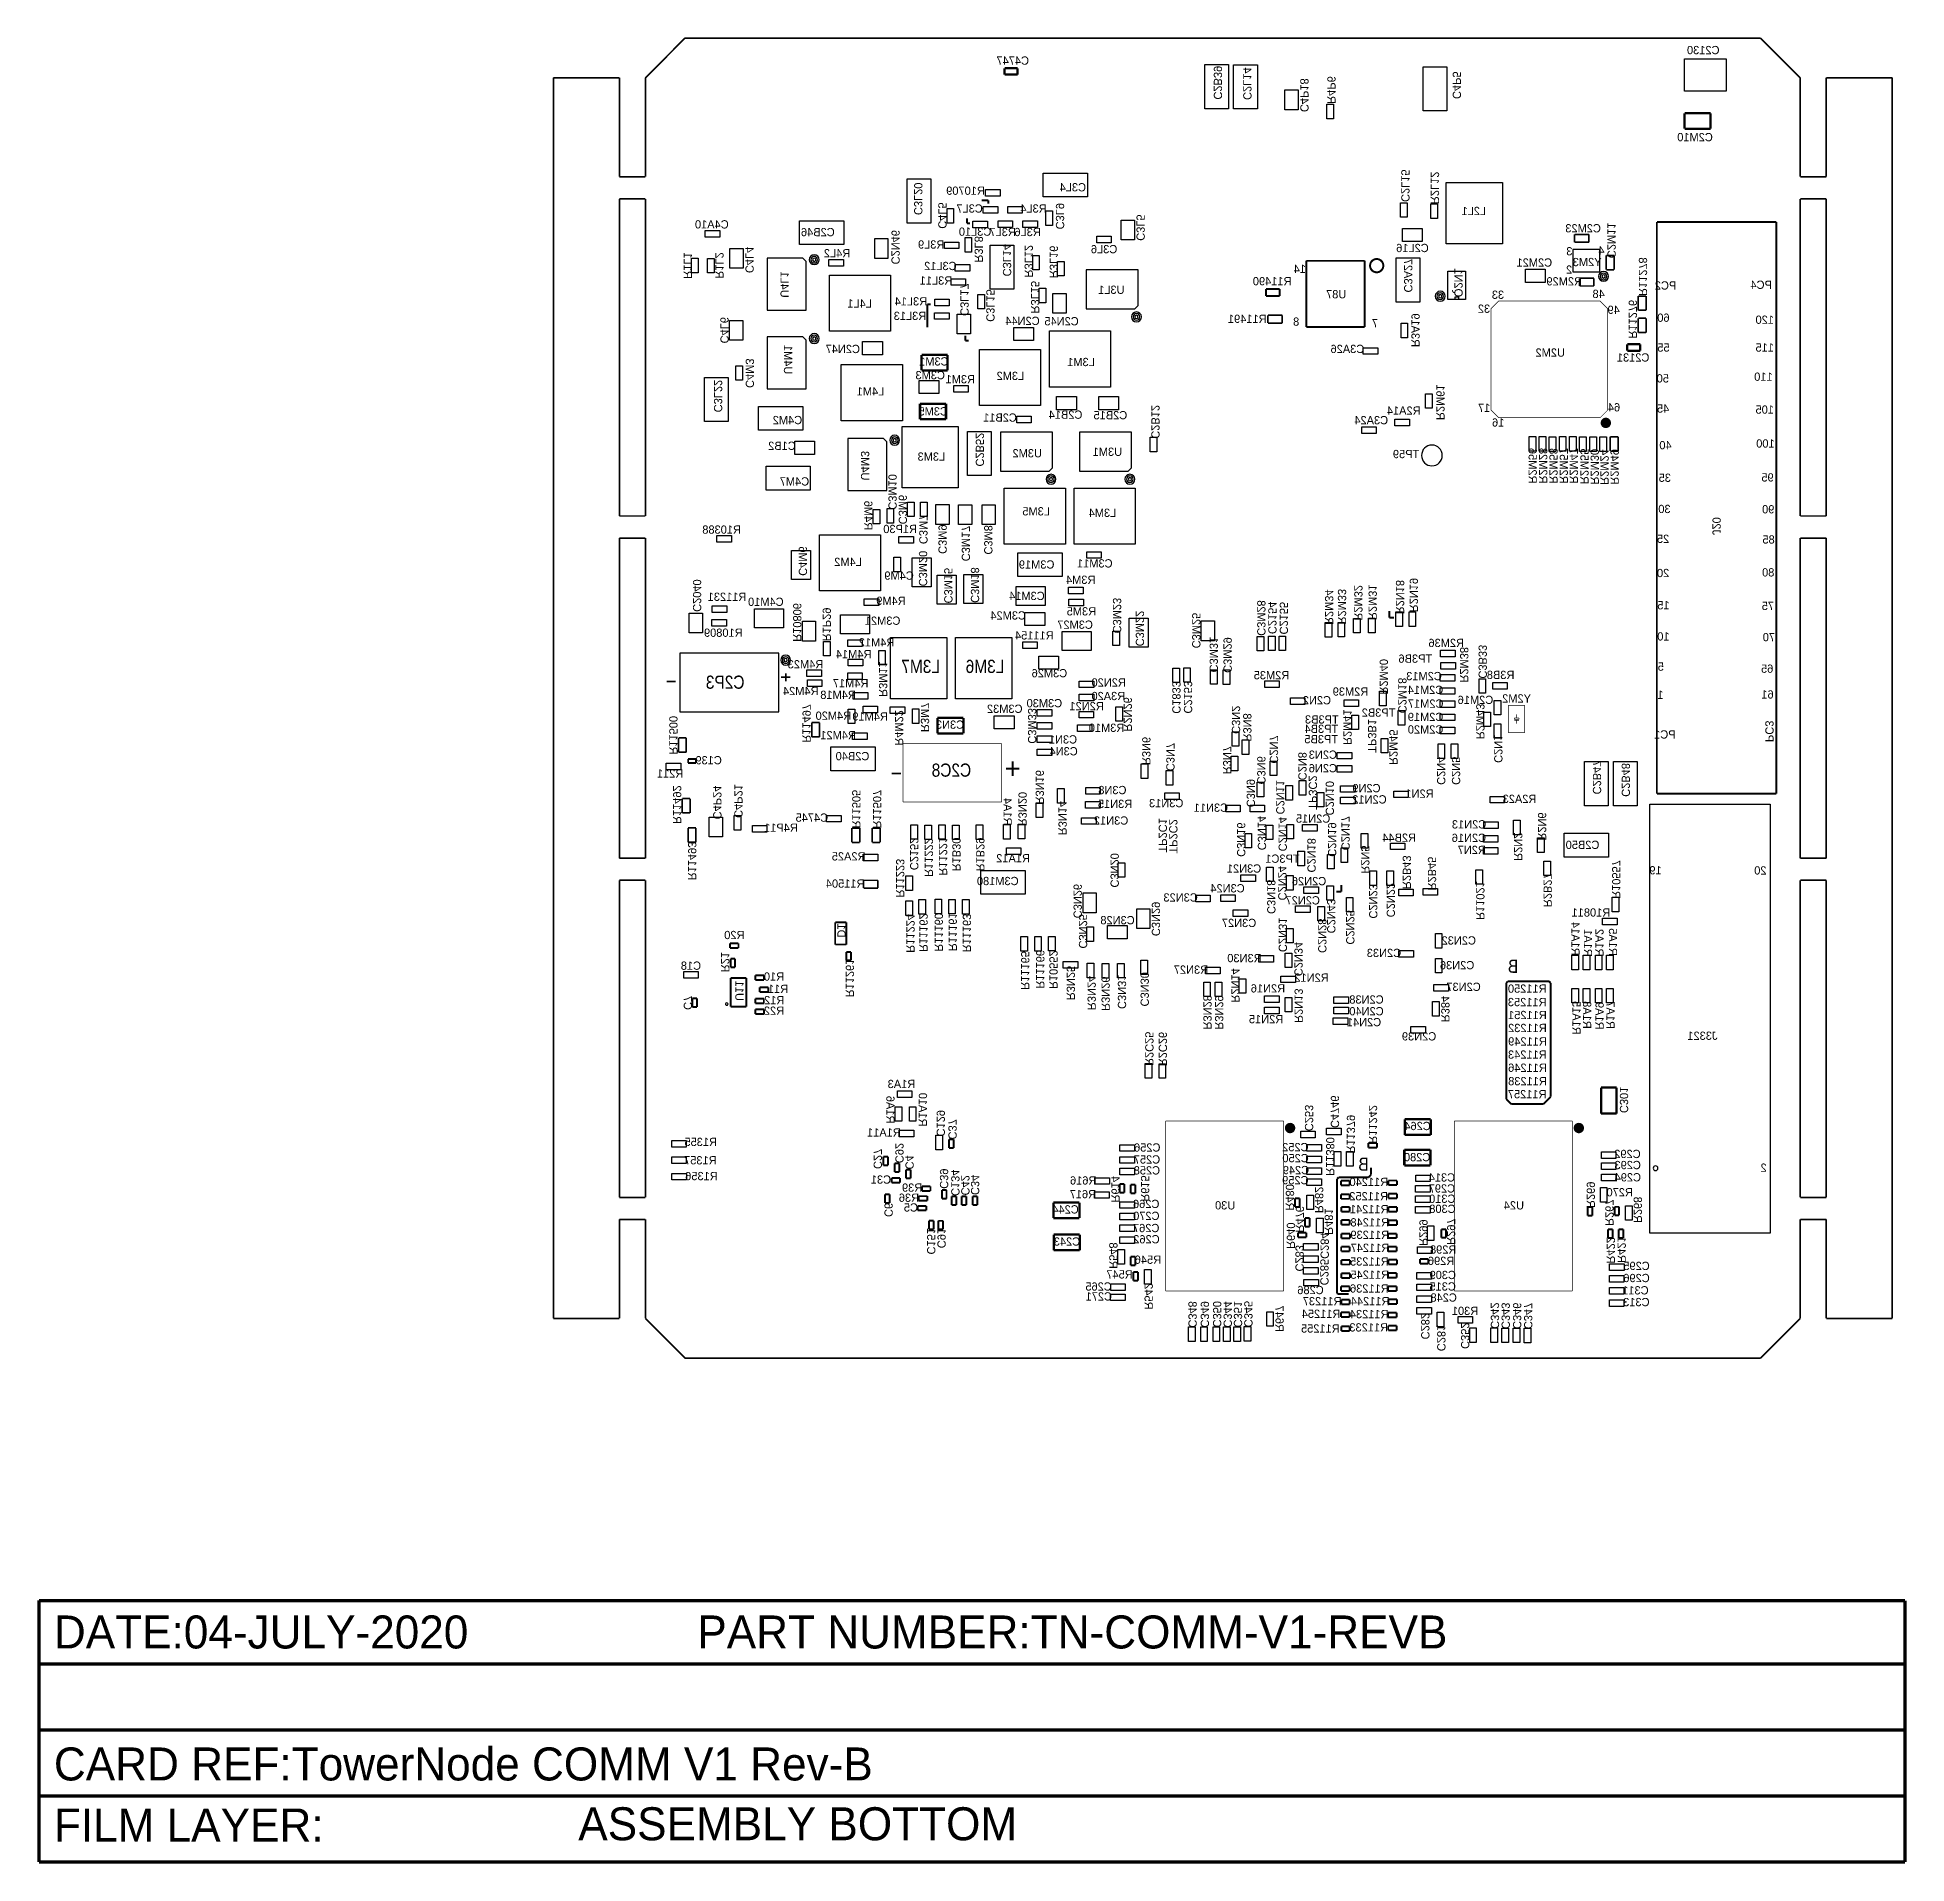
# Model space of a CAD drawing. Extents: x -47 to 97, y -39 to 102.
import ezdxf
from ezdxf.enums import TextEntityAlignment as Align

# ---------------------------------------------------------------- set-up
doc = ezdxf.new("R2010")
doc.units = 0
for name, color, linetype in [('BG_OUTLINE', 254, 'CONTINUOUS'), ('DF_FILM_LABEL_OUTLINE', 85, 'CONTINUOUS'), ('PG_ASSEMBLY_BOTTOM', 96, 'CONTINUOUS'), ('RD_ASSEMBLY_BOTTOM', 142, 'CONTINUOUS')]:
    doc.layers.add(name, color=color, linetype=linetype)

msp = doc.modelspace()

# ---------------------------------------------------------------- texts
at = {"layer": 'DF_FILM_LABEL_OUTLINE'}
for s, p in [('DATE:04-JULY-2020', (-45.531227, -22.353727)), ('PART NUMBER:TN-COMM-V1-REVB', (3.998773, -22.353727)), ('CARD REF:TowerNode COMM V1 Rev-B', (-45.531227, -32.513727)), ('FILM LAYER:', (-45.531227, -37.212727))]:
    msp.add_text(s, height=2.54, dxfattribs=at).set_placement(p)
at = {"layer": 'PG_ASSEMBLY_BOTTOM', "text_generation_flag": 2}
for s, p in [('3', (71.367396, 84.885606)), ('4', (73.827742, 84.950529)), ('14', (50.847523, 83.523887)), ('2', (71.345755, 83.471537)), ('33', (66.105329, 81.537785)), ('48', (73.854259, 81.602809)), ('PC2', (79.358541, 82.250509)), ('PC4', (86.719867, 82.302731)), ('32', (65.030299, 80.462755)), ('49', (75.008638, 80.376192)), ('8', (50.333326, 79.465881)), ('7', (56.402326, 79.35087)), ('60', (78.842819, 79.770656)), ('120', (86.876534, 79.61409)), ('55', (78.842819, 77.47348)), ('115', (86.876534, 77.47348)), ('50', (78.790597, 75.098072)), ('110', (86.77209, 75.228526)), ('17', (65.037513, 72.829344)), ('64', (75.037493, 72.872625)), ('45', (78.816708, 72.774785)), ('16', (66.119756, 71.703819)), ('105', (86.876433, 72.696451)), ('40', (78.999385, 69.955588)), ('100', (86.928655, 70.086042)), ('35', (78.947162, 67.449522)), ('95', (86.856722, 67.475633)), ('30', (78.921051, 65.048003)), ('90', (86.908945, 65.021892)), ('25', (78.816708, 62.750827)), ('85', (86.935056, 62.698605)), ('20', (78.816708, 60.114307)), ('80', (86.908945, 60.166529)), ('15', (78.842718, 57.634454)), ('75', (86.882834, 57.582232)), ('10', (78.842718, 55.232833)), ('70', (86.961066, 55.180611)), ('5', (78.40533, 52.909648)), ('65', (86.830611, 52.752981)), ('1', (78.379218, 50.742926)), ('61', (86.856722, 50.769037)), ('PC1', (79.306318, 47.68883)), ('19', (78.23139, 37.233073)), ('20', (86.303815, 37.220068)), ('2', (86.316922, 14.339951))]:
    msp.add_text(s, height=0.635, dxfattribs=at).set_placement(p)
msp.add_text('PC3', height=0.635, rotation=270, dxfattribs=at).set_placement((86.215347, 47.418549))
msp.add_text('+', height=1.6002, dxfattribs=at).set_placement((28.277312, 44.602603), align=Align.CENTER)
at = {"layer": 'PG_ASSEMBLY_BOTTOM', "text_generation_flag": 2, "width": 0.875}
for p in [(67.18615, 29.655287), (55.671923, 14.414805)]:
    msp.add_text('B', height=1.016, dxfattribs=at).set_placement(p)
at = {"layer": 'PG_ASSEMBLY_BOTTOM'}
msp.add_text('ASSEMBLY BOTTOM', height=2.54, dxfattribs=at).set_placement((-5.164531, -37.11763))
at = {"layer": 'RD_ASSEMBLY_BOTTOM', "text_generation_flag": 2}
for s, p in [('C2130', (82.687058, 100.369954)), ('C3L4', (33.922005, 89.807694)), ('C2B46', (14.575231, 86.358374)), ('R11490', (49.736959, 82.580912)), ('U87', (53.957525, 81.574869)), ('C4M2', (12.072823, 71.889315)), ('TP59', (59.575192, 69.274055)), ('C4M7', (12.609982, 67.167455)), ('C3M19', (31.490006, 60.770719)), ('C3M14', (30.740807, 58.353249)), ('C4M10', (10.642702, 57.900545)), ('C3M21', (19.635521, 56.44581)), ('C3M27', (34.44941, 56.138597)), ('C2B40', (17.244365, 46.01812)), ('C2B50', (73.440849, 39.190778)), ('C3M180', (28.732988, 36.405922)), ('J3321', (82.528054, 24.497309))]:
    msp.add_text(s, height=0.635, dxfattribs=at).set_placement(p)
for s, p in [('C4747', (28.280157, 99.559288)), ('C2M10', (80.802836, 93.666589)), ('R10709', (24.647754, 89.546786)), ('C3L7', (24.958751, 88.175389)), ('R3L4', (29.878528, 88.175389)), ('L2L1', (63.770866, 87.983771)), ('C4A10', (5.116779, 86.953039)), ('C3L10', (25.382931, 86.394138)), ('R3L7', (27.503526, 86.365893)), ('R3L6', (29.426103, 86.365893)), ('C2M23', (72.187918, 86.652735)), ('R4L2', (14.759026, 84.732571)), ('R3L9', (22.004122, 85.404554)), ('C3L6', (35.314611, 85.045702)), ('C2L16', (59.050911, 85.134602)), ('C3L12', (22.710953, 83.750506)), ('C2M21', (68.434102, 84.015809)), ('Y2M3', (72.498509, 84.053096)), ('R3L11', (22.371609, 82.633617)), ('U3L1', (35.873411, 81.921502)), ('R2M29', (70.73331, 82.569533)), ('L4L1', (16.493211, 80.867402)), ('R3L14', (20.44192, 81.02915)), ('R3L13', (20.371206, 79.912261)), ('C2N44', (29.03027, 79.523539)), ('C2N45', (32.038011, 79.495802)), ('R11491', (46.333156, 79.684905)), ('C2N47', (15.197811, 77.362202)), ('C3A26', (54.045917, 77.366393)), ('U2M2', (69.656757, 77.085673)), ('C3M1', (22.209354, 76.405943)), ('L3M1', (33.536611, 76.358902)), ('C2131', (76.037034, 76.708025)), ('C3M3', (21.926601, 75.345646)), ('R3M1', (24.245113, 75.034546)), ('L3M2', (28.101011, 75.292102)), ('L4M1', (17.331411, 74.098302)), ('C3M5', (22.159874, 72.560586)), ('C2B11', (27.298599, 72.08012)), ('C2B14', (32.345579, 72.306282)), ('C2B15', (35.795001, 72.263914)), ('C3A24', (55.87685, 71.87979)), ('R2A14', (58.378446, 72.617711)), ('C1B2', (10.517734, 69.910046)), ('L3M3', (22.01959, 69.080304)), ('U3M2', (29.396411, 69.335802)), ('U3M1', (35.568611, 69.450102)), ('L3M5', (30.082211, 64.865402)), ('L3M4', (35.187611, 64.751102)), ('R10388', (5.86994, 63.457557)), ('R1P30', (19.614794, 63.506198)), ('L4M2', (15.604211, 60.973995)), ('C4M9', (19.529958, 59.915349)), ('C3M11', (34.59734, 60.857308)), ('R3M4', (33.514081, 59.594115)), ('R11231', (6.287516, 58.288961)), ('R4M9', (18.90837, 57.978878)), ('R3M5', (33.566303, 57.166485)), ('R10809', (6.000394, 55.521885)), ('C3M24', (27.927706, 56.850407)), ('R4M12', (17.797678, 54.77764)), ('R11154', (29.94152, 55.314799)), ('R2M36', (61.651591, 54.734257)), ('R4M23', (12.327534, 53.092325)), ('R4M14', (16.034309, 53.875457)), ('TP3B6', (59.271408, 53.524937)), ('R4M17', (15.801543, 51.6366)), ('C3M26', (31.104129, 52.404264)), ('R2N20', (35.665766, 51.69347)), ('R2M35', (48.200158, 52.253083)), ('C2M13', (59.941054, 52.182471)), ('R3B8', (65.83619, 52.274419)), ('R4M24', (11.962079, 51.030149)), ('R4M18', (14.834718, 50.737516)), ('C3M30', (30.717211, 50.095302)), ('R2N21', (33.966912, 49.870487)), ('R3A20', (35.639858, 50.646686)), ('C2N2', (51.696518, 50.320854)), ('R2M39', (54.281121, 50.992837)), ('C2M14', (60.053728, 51.122174)), ('C2M17', (60.06785, 50.061876)), ('C2M16', (63.89939, 50.351741)), ('Y2M2', (67.066058, 50.464822)), ('R4M20', (14.472818, 49.135081)), ('R4M19', (17.29994, 49.075061)), ('C3N3', (23.452531, 48.444201)), ('C3M32', (27.666696, 49.66462)), ('TP3B3', (52.074775, 48.843006)), ('TP3B2', (56.444388, 49.37031)), ('C2M19', (60.060535, 49.037138)), ('R4M21', (14.838883, 47.635185)), ('C3N1', (32.148551, 47.308211)), ('R3M10', (35.504222, 48.204323)), ('TP3B5', (52.024585, 47.327845)), ('TP3B4', (52.041247, 48.123069)), ('C2M20', (60.060535, 48.075901)), ('C139', (4.872533, 45.705192)), ('C3N4', (32.199351, 46.393811)), ('C2N3', (52.154811, 46.132902)), ('R211', (1.909166, 44.683909)), ('C2N6', (52.154811, 45.091502)), ('C3N8', (35.95116, 43.408321)), ('C2N12', (55.741418, 42.690085)), ('C2N9', (55.508855, 43.55592)), ('R2N1', (59.591854, 43.133899)), ('R2A23', (67.293134, 42.731969)), ('C4745', (12.817043, 41.285693)), ('R3N15', (36.160354, 42.345178)), ('C3N13', (40.094713, 42.403598)), ('C3N11', (43.535194, 42.052062)), ('C2N15', (51.402082, 41.212211)), ('R4P11', (10.439298, 40.515261)), ('C3N12', (35.850678, 41.064409)), ('R2B44', (58.026503, 39.743609)), ('C2N16', (63.396774, 39.731112)), ('C2N13', (63.409373, 40.769159)), ('R2A25', (15.64833, 38.305664)), ('R2N7', (63.614402, 38.80198)), ('R1A12', (28.30891, 38.15903)), ('C3N21', (46.084211, 37.369902)), ('TP3C1', (49.043539, 38.126238)), ('R11504', (15.381224, 36.209249)), ('C3N24', (44.814211, 35.845902)), ('C2N26', (51.091084, 36.398505)), ('C3N23', (41.203067, 35.141129)), ('C2N27', (50.602083, 34.918828)), ('R10811', (72.788577, 33.984006)), ('C3N28', (36.347908, 33.391577)), ('C3N27', (45.703211, 33.178902)), ('R20', (6.848653, 32.249567)), ('C2N32', (62.615648, 31.833515)), ('C18', (3.508654, 29.890618)), ('R3N27', (42.000526, 29.585539)), ('R3N30', (46.119085, 30.472812)), ('C2N33', (56.859221, 30.872379)), ('C2N36', (62.488648, 29.928515)), ('R10', (9.902241, 29.054552)), ('R2N16', (47.924314, 28.142489)), ('R2N12', (51.281889, 28.969513)), ('C2N37', (62.984583, 28.262072)), ('R12', (9.920122, 27.238579)), ('R11', (10.213137, 28.100757)), ('C2N38', (55.512005, 27.286001)), ('R11250', (67.888079, 28.124658)), ('R11253', (67.884218, 27.088846)), ('R22', (9.902241, 26.425042)), ('R2N15', (47.782988, 25.774498)), ('C2N41', (55.320311, 25.543205)), ('C2N40', (55.512005, 26.382904)), ('R11251', (67.899661, 26.094487)), ('C2N39', (59.560155, 24.449837)), ('R11232', (67.901591, 25.094641)), ('R11249', (67.905554, 24.06076)), ('R11243', (67.89641, 23.046995)), ('R11246', (67.90657, 22.034144)), ('R11238', (67.907179, 20.999348)), ('R1A3', (19.714159, 20.784337)), ('R11257', (67.880154, 19.997268)), ('R1A11', (18.366334, 17.050842)), ('C264', (59.44555, 17.547844)), ('R1355', (4.262831, 16.323361)), ('C256', (38.635838, 15.893491)), ('C252', (50.037289, 15.922041)), ('C292', (75.602287, 15.396794)), ('R1357', (4.234485, 14.909597)), ('C258', (38.607594, 14.133373)), ('C257', (38.614604, 14.974621)), ('C250', (50.051411, 15.073782)), ('C249', (50.079656, 14.154912)), ('C280', (59.410194, 15.151608)), ('C293', (75.619051, 14.542948)), ('R1356', (4.319321, 13.693851)), ('C31', (18.137022, 13.42644)), ('R39', (20.534376, 12.806705)), ('R616', (33.706206, 13.359105)), ('C259', (50.037289, 13.377367)), ('R11240', (55.69204, 13.243154)), ('C314', (61.318648, 13.589406)), ('C297', (61.318648, 12.741148)), ('R270', (75.003457, 12.448464)), ('C294', (75.628906, 13.600379)), ('R36', (20.291654, 12.028246)), ('C5', (20.44131, 11.2776)), ('C244', (32.344766, 11.129264)), ('R617', (33.68101, 12.304395)), ('C266', (38.5572, 11.551031)), ('U30', (44.633896, 11.442294)), ('R11252', (55.677918, 12.140489)), ('R11241', (55.720285, 11.150803)), ('C310', (61.346994, 11.949481)), ('C308', (61.361117, 11.171936)), ('U24', (66.859099, 11.442294)), ('C270', (38.565531, 10.63023)), ('C267', (38.5572, 9.692665)), ('R11248', (55.762754, 10.132974)), ('C243', (32.457847, 8.655304)), ('C262', (38.573964, 8.830386)), ('R11239', (55.762754, 9.171635)), ('R11247', (55.776876, 8.175041)), ('R298', (61.41781, 8.038821)), ('R546', (38.686943, 7.256602)), ('R11235', (55.734407, 7.121754)), ('R296', (61.258806, 7.16821)), ('C295', (76.300584, 6.779362)), ('C265', (34.890558, 5.193106)), ('R547', (36.501019, 6.124753)), ('R11245', (55.762754, 6.103925)), ('C315', (61.376052, 5.196865)), ('C309', (61.384383, 6.080074)), ('C296', (76.300584, 5.846267)), ('C271', (34.907322, 4.431309)), ('C286', (51.20132, 4.92092)), ('R11237', (52.096314, 4.062298)), ('R11236', (55.734407, 5.043627)), ('R11244', (55.790998, 4.068166)), ('C248', (61.452963, 4.343705)), ('C311', (76.215748, 4.899152)), ('C313', (76.286462, 3.994302)), ('R11254', (52.016355, 3.092602)), ('R11234', (55.720386, 3.07147)), ('R301', (63.100001, 3.318764)), ('R11255', (51.959866, 1.961591)), ('R11233', (55.68503, 2.046529))]:
    msp.add_text(s, height=0.635, dxfattribs=at).set_placement(p, align=Align.CENTER)
for s, p in [('C2B39', (43.756275, 96.876311)), ('C2L14', (46.023479, 96.847965)), ('C4P5', (62.149558, 96.92132)), ('C3L20', (20.689621, 87.984076)), ('C3L14', (27.52405, 83.266077)), ('C3A27', (58.408621, 82.027674)), ('C3L22', (5.279847, 72.801175)), ('C2B52', (25.432512, 68.630698)), ('C4M6', (11.808892, 60.21771)), ('C3M20', (21.056803, 59.406434)), ('C3M15', (23.005593, 58.090613)), ('C3M18', (25.057608, 58.134098)), ('C3M22', (37.752731, 54.790645)), ('C2B47', (72.938335, 43.39275)), ('C2B48', (75.155755, 43.205197)), ('D1', (14.779549, 32.362546))]:
    msp.add_text(s, height=0.635, rotation=270, dxfattribs=at).set_placement(p)
for s, p in [('C4P18', (50.416181, 97.21281)), ('R4P6', (52.498346, 97.611387)), ('C2L15', (58.188454, 90.246302)), ('R2L12', (60.464497, 90.076731)), ('C4L5', (22.548596, 87.948821)), ('C3L9', (31.603493, 87.89924)), ('C3L5', (37.807214, 87.021111)), ('C2N46', (18.943625, 85.510116)), ('C2M11', (74.061853, 86.034982)), ('R1L1', (2.958694, 84.097063)), ('R1L2', (5.388153, 84.103566)), ('C4L4', (7.704531, 84.534756)), ('R3L8', (25.347778, 85.347556)), ('R3L12', (29.194074, 84.431632)), ('R3L16', (31.125795, 84.379511)), ('U4L1', (10.404754, 82.640322)), ('Q2N1', (62.277269, 82.780962)), ('R11278', (76.477292, 83.246773)), ('C3L17', (24.25192, 81.474462)), ('C3L15', (26.24521, 81.022038)), ('R3L15', (29.690085, 81.664658)), ('R11276', (75.69741, 79.967226)), ('C4L6', (5.774639, 79.120492)), ('R3A19', (58.968665, 79.121711)), ('U4M1', (10.666171, 76.85847)), ('C4M3', (7.725562, 75.812396)), ('R2M61', (60.888093, 73.573843)), ('C2B12', (38.947649, 72.065998)), ('U4M3', (16.596665, 68.6943)), ('R2M56', (67.98912, 68.690642)), ('R2M28', (68.796129, 68.690642)), ('R2M58', (69.589828, 68.676926)), ('R2M57', (70.383324, 68.676926)), ('R2M47', (71.1565, 68.683734)), ('R2M55', (71.977123, 68.642992)), ('R2M30', (72.763812, 68.615865)), ('R2M24', (73.523475, 68.588738)), ('R2M49', (74.296651, 68.60225)), ('C3M10', (18.710046, 66.672968)), ('C3M6', (19.501714, 65.315795)), ('R4M6', (16.843959, 64.86337)), ('C3M7', (21.085048, 63.78895)), ('C3M9', (22.562414, 63.035993)), ('C3M17', (24.354511, 62.706402)), ('C3M8', (26.081711, 62.985802)), ('J20', (82.143117, 64.042646)), ('C2040', (3.664433, 58.693202)), ('R2M34', (52.321054, 57.794855)), ('R2M33', (53.310638, 57.837324)), ('R2M32', (54.568852, 58.134199)), ('R2M31', (55.671618, 58.176566)), ('R2N18', (57.77799, 58.5724)), ('R2N19', (58.838287, 58.72795)), ('R10806', (11.375161, 56.629097)), ('R1P29', (13.646125, 56.47243)), ('C3M23', (35.992714, 57.151626)), ('C3M28', (47.100211, 56.966002)), ('C2154', (47.949739, 56.980633)), ('C2155', (48.830103, 56.954522)), ('C3M25', (42.09288, 56.006492)), ('C3M31', (43.43593, 54.147415)), ('C3M29', (44.50428, 54.11663)), ('R2M38', (62.717502, 53.368042)), ('C3B33', (64.139674, 53.603347)), ('R3M11', (17.984546, 52.266393)), ('R2M40', (56.526201, 52.444396)), ('C1833', (40.561489, 50.851918)), ('C2153', (41.457194, 50.86858)), ('C2M18', (57.956831, 51.004419)), ('R3M7', (21.2074, 49.31979)), ('R2N26', (36.820653, 49.548085)), ('R11500', (1.840306, 47.942195)), ('R11497', (12.094896, 48.854665)), ('R4M22', (19.215024, 48.507701)), ('C3M33', (29.456482, 48.663149)), ('C3N2', (45.14883, 49.135792)), ('R3N8', (46.020838, 48.548747)), ('R2M41', (53.738374, 48.563378)), ('TP3B1', (55.630496, 47.890582)), ('R2M43', (63.958826, 49.00869)), ('R3N6', (38.247523, 46.732546)), ('C2N7', (48.07044, 46.850605)), ('R2M45', (57.272631, 47.019159)), ('C2N1', (65.342821, 46.902726)), ('C3N7', (40.099488, 46.265998)), ('R3N7', (44.470752, 46.021752)), ('C3N6', (47.099347, 45.243394)), ('C2N8', (50.262511, 45.561402)), ('C2N4', (60.944328, 45.210679)), ('C2N5', (62.087328, 45.210679)), ('R3N16', (30.047794, 43.941086)), ('TP3C2', (51.067437, 43.527574)), ('R11492', (2.129663, 42.59773)), ('C4P24', (5.222164, 42.768926)), ('C4P21', (6.846138, 42.87774)), ('R11505', (15.920745, 42.25859)), ('R11507', (17.519625, 42.250258)), ('R3N20', (28.718866, 42.258793)), ('C3N9', (46.28736, 43.48541)), ('C2N11', (48.560711, 43.173802)), ('C2N10', (52.370711, 43.097602)), ('R1A4', (27.573732, 42.060876)), ('R3N14', (31.8008, 41.566084)), ('R2N6', (68.714341, 40.917368)), ('TP2C1', (39.515415, 40.237766)), ('TP2C2', (40.323287, 40.156384)), ('C3N16', (45.549109, 39.905026)), ('C3N14', (47.146667, 40.41394)), ('C2N14', (48.744124, 40.329104)), ('C2N19', (52.549552, 39.911731)), ('C2N17', (53.583332, 40.409266)), ('R2N2', (66.877209, 39.364717)), ('R11493', (3.288411, 38.265202)), ('C2152', (20.379334, 38.80927)), ('R11222', (21.510346, 38.526517)), ('R11221', (22.598888, 38.625475)), ('R1B30', (23.630661, 38.767918)), ('R1B29', (25.467259, 38.766902)), ('C2N18', (50.963881, 38.702894)), ('R2N5', (55.10309, 38.372694)), ('R11223', (19.303492, 36.943182)), ('C3N20', (35.808615, 37.544146)), ('C2N24', (48.715981, 36.554054)), ('R2B43', (58.301026, 37.395099)), ('R2B45', (60.237827, 37.296141)), ('R10557', (74.418977, 36.836299)), ('C3N26', (32.960869, 35.174326)), ('C3N18', (47.867824, 35.507879)), ('C2N23', (55.713884, 35.154311)), ('C2N22', (57.064046, 35.25327)), ('R11021', (63.959562, 35.216694)), ('R2B27', (69.141264, 36.011917)), ('C3N29', (38.98331, 33.803031)), ('C2N43', (52.483614, 34.016391)), ('R11224', (20.095159, 32.687768)), ('R11162', (21.098866, 32.744359)), ('R11160', (22.272346, 32.772604)), ('R11161', (23.346766, 32.815073)), ('R11163', (24.435308, 32.716114)), ('C3N25', (33.374203, 32.849414)), ('C2N31', (48.752379, 32.574078)), ('C2N28', (51.792657, 32.50885)), ('C2N25', (53.946755, 33.15401)), ('R1A14', (71.280426, 32.274967)), ('C2N34', (49.960073, 30.715407)), ('R1A1', (72.246134, 31.955334)), ('R1A2', (73.125609, 31.976873)), ('R1A5', (74.172978, 32.026047)), ('R21', (5.834685, 30.472177)), ('R11261', (15.42636, 29.257854)), ('R11165', (28.923894, 29.839006)), ('R11166', (30.08315, 29.923842)), ('R10552', (31.100979, 29.895597)), ('U11', (6.926174, 28.270505)), ('R3N25', (32.435597, 28.869437)), ('R3N24', (34.03793, 28.10703)), ('R3N26', (35.11357, 28.050439)), ('C3N31', (36.370997, 28.195016)), ('C3N30', (38.120549, 28.387548)), ('R2N14', (45.104329, 28.683407)), ('C7', (2.953004, 27.344929)), ('R3N28', (42.955159, 26.615644)), ('R3N29', (43.852795, 26.601522)), ('R2N13', (49.974195, 27.12466)), ('R384', (61.265918, 26.866393)), ('R1A15', (71.364348, 26.188416)), ('R1A8', (72.17664, 26.412546)), ('R1A9', (73.139325, 26.348131)), ('R1A7', (73.984841, 26.398322)), ('R2C25', (38.480517, 23.808538)), ('R2C26', (39.518565, 23.783442)), ('R1A6', (18.546877, 19.123762)), ('R1A10', (21.049183, 19.123762)), ('C4746', (52.765757, 18.961506)), ('C301', (75.016893, 19.874789)), ('C129', (22.423222, 18.07271)), ('C253', (50.772365, 18.480837)), ('R11242', (55.694809, 17.985943)), ('C37', (23.328503, 17.605248)), ('R11379', (53.995447, 17.232478)), ('C27', (17.571415, 15.334996)), ('C92', (19.242532, 15.781426)), ('R11380', (52.405001, 15.516454)), ('C4', (20.021829, 15.068804)), ('C39', (22.674986, 13.808151)), ('C134', (23.546029, 13.49502)), ('C42', (24.314912, 13.299237)), ('C34', (25.064212, 13.327482)), ('R614', (35.879126, 12.995351)), ('R615', (38.155169, 13.051942)), ('R480', (49.302111, 12.373559)), ('R482', (51.551053, 12.176455)), ('R269', (72.461145, 12.569241)), ('C6', (18.406186, 11.402263)), ('R476', (50.069217, 10.682122)), ('R267', (73.901021, 11.18809)), ('R268', (76.081433, 11.409375)), ('R640', (49.374577, 9.422384)), ('R481', (52.295984, 10.506354)), ('R299', (59.579662, 9.653727)), ('R297', (61.712983, 9.731654)), ('C151', (21.687663, 8.991397)), ('C91', (22.482886, 9.234221)), ('R548', (35.709454, 7.891882)), ('C283', (50.044223, 7.681163)), ('C284', (51.977976, 8.652154)), ('R422', (74.009936, 8.291678)), ('R421', (74.838687, 8.350301)), ('C285', (51.952881, 6.618021)), ('R542', (38.425552, 4.747158)), ('C348', (41.805708, 3.361436)), ('C349', (42.751502, 3.361436)), ('C350', (43.697296, 3.374542)), ('C344', (44.511697, 3.361436)), ('C351', (45.301687, 3.374542)), ('C345', (46.101102, 3.387954)), ('R647', (48.503434, 3.028798)), ('C282', (59.721801, 2.455875)), ('C342', (65.081988, 3.26771)), ('C343', (65.909571, 3.254502)), ('C346', (66.789783, 3.254502)), ('C347', (67.643578, 3.241396)), ('C281', (60.955936, 1.544828)), ('C352', (62.788902, 1.721307))]:
    msp.add_text(s, height=0.635, rotation=270, dxfattribs=at).set_placement(p, align=Align.CENTER)
at = {"layer": 'RD_ASSEMBLY_BOTTOM', "text_generation_flag": 2, "width": 0.875}
for s, p in [('L3M7', (21.192211, 52.736902)), ('L3M6', (26.145211, 52.736902)), ('C2C8', (23.56071, 44.750888))]:
    msp.add_text(s, height=1.016, dxfattribs=at).set_placement(p, align=Align.CENTER)
msp.add_text('C2P3', height=1.016, dxfattribs=at).set_placement((7.631582, 51.520242))

# ---------------------------------------------------------------- linework, layer by layer
at = {"layer": 'BG_OUTLINE', "const_width": 0.127}
for points in [[(0, 98.552), (3.048, 101.6)], [(85.852, 101.6), (3.048, 101.6)], [(85.852, 101.6), (88.9, 98.552)], [(-7.079996, 98.552), (-1.999996, 98.552)], [(-7.079996, 98.552), (-7.079996, 3.048)], [(-1.999996, 98.552), (-1.999996, 90.932)], [(0, 98.552), (0, 90.932)], [(88.9, 90.932), (88.9, 98.552)], [(90.899996, 90.932), (90.899996, 98.552)], [(90.899996, 98.552), (95.979996, 98.552)], [(95.979996, 3.048), (95.979996, 98.552)], [(-1.999996, 90.932), (0, 90.932)], [(88.9, 90.932), (90.899996, 90.932)], [(-1.999996, 89.2302), (-1.999996, 64.8208)], [(-1.999996, 89.2302), (0, 89.2302)], [(0, 89.2302), (0, 64.8208)], [(88.9, 64.8208), (88.9, 89.2302)], [(88.9, 89.2302), (90.899996, 89.2302)], [(90.899996, 64.8208), (90.899996, 89.2302)], [(-1.999996, 64.8208), (0, 64.8208)], [(88.9, 64.8208), (90.899996, 64.8208)], [(-1.999996, 63.119), (-1.999996, 38.481)], [(-1.999996, 63.119), (0, 63.119)], [(0, 63.119), (0, 38.481)], [(88.9, 38.481), (88.9, 63.119)], [(88.9, 63.119), (90.899996, 63.119)], [(90.899996, 38.481), (90.899996, 63.119)], [(-1.999996, 38.481), (0, 38.481)], [(88.9, 38.481), (90.899996, 38.481)], [(-1.999996, 36.7792), (-1.999996, 12.3698)], [(-1.999996, 36.7792), (0, 36.7792)], [(0, 36.7792), (0, 12.3698)], [(88.9, 12.3698), (88.9, 36.7792)], [(88.9, 36.7792), (90.899996, 36.7792)], [(90.899996, 12.3698), (90.899996, 36.7792)], [(-1.999996, 12.3698), (0, 12.3698)], [(88.9, 12.3698), (90.899996, 12.3698)], [(-1.999996, 10.668), (-1.999996, 3.048)], [(-1.999996, 10.668), (0, 10.668)], [(0, 10.668), (0, 3.048)], [(88.9, 10.668), (90.899996, 10.668)], [(88.9, 3.048), (88.9, 10.668)], [(90.899996, 3.048), (90.899996, 10.668)], [(-7.079996, 3.048), (-1.999996, 3.048)], [(3.048, 0), (0, 3.048)], [(88.9, 3.048), (85.852, 0)], [(90.899996, 3.048), (95.979996, 3.048)], [(3.048, 0), (85.852, 0)]]:
    msp.add_lwpolyline(points, dxfattribs=at)
at = {"layer": 'BG_OUTLINE'}
for points in [[(85.851187, 101.599594), (3.048, 101.599594)], [(3.048, -0.000406), (85.851187, -0.000406)]]:
    msp.add_lwpolyline(points, dxfattribs=at)
at = {"layer": 'DF_FILM_LABEL_OUTLINE', "const_width": 0.254}
for points in [[(-46.674227, -18.637453), (-46.674227, -38.787527)], [(-46.674227, -18.670727), (96.962773, -18.670727)], [(96.962773, -18.661583), (96.962773, -38.787527)], [(-46.674227, -23.547527), (96.950073, -23.547527)], [(-46.674227, -28.627527), (96.924673, -28.627527)], [(-46.674227, -33.707527), (96.962773, -33.707527)], [(96.962773, -33.707527), (96.962773, -33.669427)], [(96.962773, -38.787527), (-46.674227, -38.787527)]]:
    msp.add_lwpolyline(points, dxfattribs=at)
at = {"layer": 'PG_ASSEMBLY_BOTTOM'}
for points, const_width in [([(27.654504, 99.29335), (28.655315, 99.29335)], 0.180289), ([(27.654504, 98.795561), (27.654504, 99.29335)], 0.180289), ([(28.655315, 99.29335), (28.655315, 98.795561)], 0.180289), ([(28.655315, 98.795561), (27.654504, 98.795561)], 0.180289), ([(79.995268, 95.828155), (81.99689, 95.828155)], 0.180289), ([(79.995268, 94.629376), (79.995268, 95.828155)], 0.180289), ([(81.99689, 95.828155), (81.99689, 94.629376)], 0.180289), ([(81.99689, 94.629376), (79.995268, 94.629376)], 0.180289), ([(24.748211, 87.344402), (24.748211, 87.725402)], 0.1524), ([(26.399211, 89.122402), (25.891211, 89.122402)], 0.1524), ([(26.399211, 88.868402), (26.399211, 89.122402)], 0.1524), ([(25.002211, 87.344402), (24.748211, 87.344402)], 0.1524), ([(72.627388, 86.499852), (71.527568, 86.499852)], 0.127), ([(71.527568, 86.499852), (71.527568, 85.899904)], 0.127), ([(72.627388, 85.899904), (72.627388, 86.499852)], 0.127), ([(77.863421, 87.456315), (87.063402, 87.456315)], 0.150012), ([(77.863421, 43.456301), (77.863421, 87.456315)], 0.150012), ([(87.063402, 87.456315), (87.063402, 43.456301)], 0.150012), ([(71.527568, 85.899904), (72.627388, 85.899904)], 0.127), ([(74.5712, 84.876183), (73.971252, 84.876183)], 0.127), ([(73.971252, 84.876183), (73.971252, 83.776363)], 0.127), ([(74.5712, 83.776363), (74.5712, 84.876183)], 0.127), ([(50.869317, 79.36357), (50.869317, 84.463585)], 0.1524), ([(50.869317, 84.463585), (55.369333, 84.463585)], 0.1524), ([(55.369333, 84.463585), (55.369333, 79.36357)], 0.1524), ([(73.971252, 83.776363), (74.5712, 83.776363)], 0.127), ([(47.76658, 81.745887), (47.76658, 82.296051)], 0.1524), ([(47.76658, 82.296051), (48.816616, 82.296051)], 0.1524), ([(48.816616, 82.296051), (48.816616, 81.745887)], 0.1524), ([(71.917916, 83.126224), (71.917916, 82.526276)], 0.127), ([(73.017736, 83.126224), (71.917916, 83.126224)], 0.127), ([(71.917916, 82.526276), (73.017736, 82.526276)], 0.127), ([(73.017736, 82.526276), (73.017736, 83.126224)], 0.127), ([(21.954211, 81.121402), (21.700211, 81.121402)], 0.1524), ([(21.700211, 81.121402), (21.700211, 79.343402)], 0.1524), ([(48.816616, 81.745887), (47.76658, 81.745887)], 0.1524), ([(65.688667, 81.38099), (65.086687, 80.77901)], 0.0508), ([(65.086687, 80.77901), (65.086687, 72.98121)], 0.0508), ([(73.486467, 81.38099), (65.688667, 81.38099)], 0.0508), ([(74.088447, 80.77901), (73.486467, 81.38099)], 0.0508), ([(74.088447, 72.98121), (74.088447, 80.77901)], 0.0508), ([(77.034085, 81.754904), (76.434137, 81.754904)], 0.127), ([(76.434137, 81.754904), (76.434137, 80.655084)], 0.127), ([(76.434137, 80.655084), (77.034085, 80.655084)], 0.127), ([(77.034085, 80.655084), (77.034085, 81.754904)], 0.127), ([(49.028147, 80.273296), (47.928327, 80.273296)], 0.127), ([(47.928327, 80.273296), (47.928327, 79.673348)], 0.127), ([(47.928327, 79.673348), (49.028147, 79.673348)], 0.127), ([(49.028147, 79.673348), (49.028147, 80.273296)], 0.127), ([(55.369333, 79.36357), (50.869317, 79.36357)], 0.1524), ([(77.034085, 80.040201), (76.434137, 80.040201)], 0.127), ([(76.434137, 80.040201), (76.434137, 78.940381)], 0.127), ([(77.034085, 78.940381), (77.034085, 80.040201)], 0.127), ([(24.621211, 78.327402), (24.621211, 78.708402)], 0.1524), ([(24.875211, 78.327402), (24.621211, 78.327402)], 0.1524), ([(75.583923, 78.037207), (76.584734, 78.037207)], 0.180289), ([(75.583923, 77.539418), (75.583923, 78.037207)], 0.180289), ([(76.434137, 78.940381), (77.034085, 78.940381)], 0.127), ([(76.584734, 78.037207), (76.584734, 77.539418)], 0.180289), ([(21.268411, 77.224992), (23.270007, 77.224992)], 0.180289), ([(21.268411, 76.026188), (21.268411, 77.224992)], 0.180289), ([(23.270007, 77.224992), (23.270007, 76.026188)], 0.180289), ([(76.584734, 77.539418), (75.583923, 77.539418)], 0.180289), ([(23.270007, 76.026188), (21.268411, 76.026188)], 0.180289), ([(21.141411, 73.466503), (23.143007, 73.466503)], 0.180289), ([(21.141411, 72.267699), (21.141411, 73.466503)], 0.180289), ([(23.143007, 73.466503), (23.143007, 72.267699)], 0.180289), ([(23.143007, 72.267699), (21.141411, 72.267699)], 0.180289), ([(65.086687, 72.98121), (65.688667, 72.37923)], 0.0508), ([(65.688667, 72.37923), (73.486467, 72.37923)], 0.0508), ([(73.486467, 72.37923), (74.088447, 72.98121)], 0.0508), ([(74.873561, 70.916444), (74.273613, 70.916444)], 0.127), ([(74.273613, 70.916444), (74.273613, 69.816624)], 0.127), ([(74.873561, 69.816624), (74.873561, 70.916444)], 0.127), ([(74.273613, 69.816624), (74.873561, 69.816624)], 0.127), ([(57.260211, 56.991402), (57.260211, 57.499402)], 0.1524), ([(57.641211, 56.991402), (57.260211, 56.991402)], 0.1524), ([(2.32918, 52.083106), (1.627835, 52.083106)], 0.127), ([(11.14806, 52.411071), (10.446715, 52.411071)], 0.127), ([(10.805465, 52.719529), (10.805465, 52.098956)], 0.127), ([(13.405663, 48.917301), (12.805715, 48.917301)], 0.127), ([(12.805715, 48.917301), (12.805715, 47.817481)], 0.127), ([(13.405663, 47.817481), (13.405663, 48.917301)], 0.127), ([(22.483724, 49.283772), (24.485448, 49.283772)], 0.180289), ([(22.483724, 48.084969), (22.483724, 49.283772)], 0.180289), ([(24.485448, 49.283772), (24.485448, 48.084969)], 0.180289), ([(67.689603, 50.243588), (66.439593, 50.243588)], 0.050013), ([(66.439593, 50.243588), (66.439593, 48.143592)], 0.050013), ([(66.889605, 49.168609), (66.889605, 49.268609)], 0.050013), ([(66.889605, 49.268609), (67.239591, 49.268609)], 0.050013), ([(67.239591, 49.168609), (66.889605, 49.168609)], 0.050013), ([(67.239591, 49.093603), (66.889605, 49.093603)], 0.050013), ([(67.064611, 49.293602), (67.064611, 49.543589)], 0.050013), ([(67.064611, 48.84359), (67.064611, 49.068609)], 0.050013), ([(67.239591, 49.268609), (67.239591, 49.168609)], 0.050013), ([(67.689603, 48.143592), (67.689603, 50.243588)], 0.050013), ([(3.152191, 47.737827), (2.552243, 47.737827)], 0.127), ([(2.552243, 47.737827), (2.552243, 46.638007)], 0.127), ([(3.152191, 46.638007), (3.152191, 47.737827)], 0.127), ([(12.805715, 47.817481), (13.405663, 47.817481)], 0.127), ([(24.485448, 48.084969), (22.483724, 48.084969)], 0.180289), ([(66.439593, 48.143592), (67.689603, 48.143592)], 0.050013), ([(2.552243, 46.638007), (3.152191, 46.638007)], 0.127), ([(3.293593, 46.114767), (3.893591, 46.114767)], 0.150012), ([(3.293593, 45.814742), (3.293593, 46.114767)], 0.150012), ([(3.893591, 46.114767), (3.893591, 45.814742)], 0.150012), ([(27.43261, 47.303411), (19.832599, 47.303411)], 0.050013), ([(19.832599, 47.303411), (19.832599, 42.803394)], 0.050013), ([(27.43261, 42.803394), (27.43261, 47.303411)], 0.050013), ([(3.893591, 45.814742), (3.293593, 45.814742)], 0.150012), ([(19.667931, 45.00372), (18.966586, 45.00372)], 0.127), ([(87.063402, 43.456301), (77.863421, 43.456301)], 0.150012), ([(3.437585, 43.065141), (2.837637, 43.065141)], 0.127), ([(2.837637, 43.065141), (2.837637, 41.965321)], 0.127), ([(2.837637, 41.965321), (3.437585, 41.965321)], 0.127), ([(3.437585, 41.965321), (3.437585, 43.065141)], 0.127), ([(19.832599, 42.803394), (27.43261, 42.803394)], 0.050013), ([(3.89194, 40.811348), (3.291992, 40.811348)], 0.127), ([(3.291992, 40.811348), (3.291992, 39.711528)], 0.127), ([(3.89194, 39.711528), (3.89194, 40.811348)], 0.127), ([(16.502228, 40.798953), (15.90228, 40.798953)], 0.127), ([(15.90228, 40.798953), (15.90228, 39.699133)], 0.127), ([(16.502228, 39.699133), (16.502228, 40.798953)], 0.127), ([(18.064328, 40.79936), (17.46438, 40.79936)], 0.127), ([(17.46438, 40.79936), (17.46438, 39.69954)], 0.127), ([(18.064328, 39.69954), (18.064328, 40.79936)], 0.127), ([(3.291992, 39.711528), (3.89194, 39.711528)], 0.127), ([(15.90228, 39.699133), (16.502228, 39.699133)], 0.127), ([(17.46438, 39.69954), (18.064328, 39.69954)], 0.127), ([(17.898008, 36.776304), (16.798188, 36.776304)], 0.127), ([(16.798188, 36.776304), (16.798188, 36.176356)], 0.127), ([(16.798188, 36.176356), (17.898008, 36.176356)], 0.127), ([(17.898008, 36.176356), (17.898008, 36.776304)], 0.127), ([(53.577211, 35.909402), (53.196211, 35.909402)], 0.1524), ([(53.577211, 36.417402), (53.577211, 35.909402)], 0.1524), ([(14.611401, 31.836004), (14.611401, 33.536001)], 0.150012), ([(14.611401, 33.536001), (15.46131, 33.536001)], 0.150012), ([(15.46131, 33.536001), (15.46131, 31.836004)], 0.150012), ([(6.509106, 31.575197), (6.509106, 31.930797)], 0.1524), ([(6.509106, 31.930797), (7.169506, 31.930797)], 0.1524), ([(7.169506, 31.930797), (7.169506, 31.575197)], 0.1524), ([(15.46131, 31.836004), (14.611401, 31.836004)], 0.150012), ([(7.169506, 31.575197), (6.509106, 31.575197)], 0.1524), ([(6.555537, 30.084268), (6.555537, 30.744668)], 0.1524), ([(6.555537, 30.744668), (6.911137, 30.744668)], 0.1524), ([(6.911137, 30.744668), (6.911137, 30.084268)], 0.1524), ([(15.475788, 30.608295), (15.475788, 31.268695)], 0.1524), ([(15.475788, 31.268695), (15.831388, 31.268695)], 0.1524), ([(15.831388, 30.608295), (15.475788, 30.608295)], 0.1524), ([(15.831388, 31.268695), (15.831388, 30.608295)], 0.1524), ([(6.911137, 30.084268), (6.555537, 30.084268)], 0.1524), ([(6.562293, 29.257193), (7.762291, 29.257193)], 0.150012), ([(6.562293, 27.057198), (6.562293, 29.257193)], 0.150012), ([(7.762291, 29.257193), (7.762291, 27.057198)], 0.150012), ([(8.47151, 29.105403), (8.47151, 29.461003)], 0.1524), ([(8.47151, 29.461003), (9.13191, 29.461003)], 0.1524), ([(9.13191, 29.105403), (8.47151, 29.105403)], 0.1524), ([(9.13191, 29.461003), (9.13191, 29.105403)], 0.1524), ([(66.37975, 28.992271), (66.26667, 28.87919)], 0.1524), ([(66.26667, 28.87919), (66.26667, 19.944486)], 0.1524), ([(69.320258, 28.992271), (66.37975, 28.992271)], 0.1524), ([(69.574664, 28.992373), (69.140121, 28.992373)], 0.1524), ([(69.687846, 28.87919), (69.574664, 28.992373)], 0.1524), ([(69.687846, 20.114158), (69.687846, 28.87919)], 0.1524), ([(3.622345, 27.032102), (3.622345, 27.692502)], 0.1524), ([(3.622345, 27.692502), (3.977945, 27.692502)], 0.1524), ([(3.977945, 27.692502), (3.977945, 27.032102)], 0.1524), ([(8.4598, 27.319097), (8.4598, 27.674697)], 0.1524), ([(8.4598, 27.674697), (9.1202, 27.674697)], 0.1524), ([(9.1202, 27.319097), (8.4598, 27.319097)], 0.1524), ([(8.806612, 28.189403), (8.806612, 28.545003)], 0.1524), ([(8.806612, 28.545003), (9.467012, 28.545003)], 0.1524), ([(9.467012, 28.189403), (8.806612, 28.189403)], 0.1524), ([(9.1202, 27.674697), (9.1202, 27.319097)], 0.1524), ([(9.467012, 28.545003), (9.467012, 28.189403)], 0.1524), ([(3.977945, 27.032102), (3.622345, 27.032102)], 0.1524), ([(7.762291, 27.057198), (6.562293, 27.057198)], 0.150012), ([(8.465007, 26.497305), (8.465007, 26.852905)], 0.1524), ([(8.465007, 26.852905), (9.125407, 26.852905)], 0.1524), ([(9.125407, 26.497305), (8.465007, 26.497305)], 0.1524), ([(9.125407, 26.852905), (9.125407, 26.497305)], 0.1524), ([(69.122341, 19.548653), (69.687846, 20.114158)], 0.1524), ([(73.565918, 18.818911), (73.565918, 20.820507)], 0.180289), ([(73.565918, 20.820507), (74.764621, 20.820507)], 0.180289), ([(74.764621, 20.820507), (74.764621, 18.818911)], 0.180289), ([(66.26667, 19.944486), (66.662503, 19.548653)], 0.1524), ([(66.662503, 19.548653), (69.122341, 19.548653)], 0.1524), ([(74.764621, 18.818911), (73.565918, 18.818911)], 0.180289), ([(40.043887, 5.152492), (40.043887, 18.252491)], 0.050013), ([(40.043887, 18.252491), (49.143895, 18.252491)], 0.050013), ([(49.143895, 18.252491), (49.143895, 5.152492)], 0.050013), ([(58.454341, 18.381421), (60.455937, 18.381421)], 0.180289), ([(58.454341, 17.182617), (58.454341, 18.381421)], 0.180289), ([(60.455937, 17.182617), (58.454341, 17.182617)], 0.180289), ([(60.455937, 18.381421), (60.455937, 17.182617)], 0.180289), ([(62.269091, 5.152492), (62.269091, 18.252491)], 0.050013), ([(62.269091, 18.252491), (71.369098, 18.252491)], 0.050013), ([(71.369098, 18.252491), (71.369098, 5.152492)], 0.050013), ([(23.375823, 16.171266), (23.375823, 16.831666)], 0.1524), ([(23.375823, 16.831666), (23.731423, 16.831666)], 0.1524), ([(23.731423, 16.171266), (23.375823, 16.171266)], 0.1524), ([(23.731423, 16.831666), (23.731423, 16.171266)], 0.1524), ([(55.653026, 16.202457), (55.653026, 16.558057)], 0.1524), ([(55.653026, 16.558057), (56.313426, 16.558057)], 0.1524), ([(56.313426, 16.202457), (55.653026, 16.202457)], 0.1524), ([(56.313426, 16.558057), (56.313426, 16.202457)], 0.1524), ([(58.424928, 16.033521), (60.426625, 16.033521)], 0.180289), ([(58.424928, 14.834718), (58.424928, 16.033521)], 0.180289), ([(60.426625, 16.033521), (60.426625, 14.834718)], 0.180289), ([(18.326811, 14.841017), (18.326811, 15.501417)], 0.1524), ([(18.326811, 15.501417), (18.682411, 15.501417)], 0.1524), ([(18.682411, 14.841017), (18.326811, 14.841017)], 0.1524), ([(18.682411, 15.501417), (18.682411, 14.841017)], 0.1524), ([(19.194678, 14.332102), (19.194678, 14.992502)], 0.1524), ([(19.194678, 14.992502), (19.550278, 14.992502)], 0.1524), ([(19.550278, 14.332102), (19.194678, 14.332102)], 0.1524), ([(19.550278, 14.992502), (19.550278, 14.332102)], 0.1524), ([(20.062241, 13.846962), (20.062241, 14.507362)], 0.1524), ([(20.062241, 14.507362), (20.417841, 14.507362)], 0.1524), ([(20.417841, 14.507362), (20.417841, 13.846962)], 0.1524), ([(55.864354, 14.111935), (55.864354, 14.654682)], 0.1524), ([(60.426625, 14.834718), (58.424928, 14.834718)], 0.180289), ([(18.950229, 13.499389), (18.950229, 13.854989)], 0.1524), ([(18.950229, 13.854989), (19.610629, 13.854989)], 0.1524), ([(19.610629, 13.499389), (18.950229, 13.499389)], 0.1524), ([(19.610629, 13.854989), (19.610629, 13.499389)], 0.1524), ([(20.417841, 13.846962), (20.062241, 13.846962)], 0.1524), ([(21.288959, 13.217144), (21.949359, 13.217144)], 0.1524), ([(21.288959, 12.861544), (21.288959, 13.217144)], 0.1524), ([(21.949359, 13.217144), (21.949359, 12.861544)], 0.1524), ([(22.826167, 12.278258), (22.826167, 12.938658)], 0.1524), ([(22.826167, 12.938658), (23.181767, 12.938658)], 0.1524), ([(23.181767, 12.938658), (23.181767, 12.278258)], 0.1524), ([(36.516869, 12.73109), (36.516869, 13.39149)], 0.1524), ([(36.516869, 13.39149), (36.872469, 13.39149)], 0.1524), ([(36.872469, 13.39149), (36.872469, 12.73109)], 0.1524), ([(37.352427, 12.687808), (37.352427, 13.348208)], 0.1524), ([(37.352427, 13.348208), (37.708027, 13.348208)], 0.1524), ([(37.708027, 13.348208), (37.708027, 12.687808)], 0.1524), ([(53.239314, 13.787628), (53.366619, 13.914933)], 0.1524), ([(53.239314, 5.015484), (53.239314, 13.787628)], 0.1524), ([(53.366619, 13.914933), (55.667351, 13.914933)], 0.1524), ([(53.554376, 13.649249), (54.214776, 13.649249)], 0.1524), ([(53.554376, 13.293649), (53.554376, 13.649249)], 0.1524), ([(54.214776, 13.293649), (53.554376, 13.293649)], 0.1524), ([(54.214776, 13.649249), (54.214776, 13.293649)], 0.1524), ([(55.667351, 13.914933), (55.864354, 14.111935)], 0.1524), ([(57.204559, 13.313969), (57.204559, 13.669569)], 0.1524), ([(57.204559, 13.669569), (57.864959, 13.669569)], 0.1524), ([(57.864959, 13.313969), (57.204559, 13.313969)], 0.1524), ([(57.864959, 13.669569), (57.864959, 13.313969)], 0.1524), ([(18.453303, 11.933428), (18.453303, 12.593828)], 0.1524), ([(18.453303, 12.593828), (18.808903, 12.593828)], 0.1524), ([(18.808903, 11.933428), (18.453303, 11.933428)], 0.1524), ([(18.808903, 12.593828), (18.808903, 11.933428)], 0.1524), ([(20.967192, 11.361826), (20.967192, 11.717426)], 0.1524), ([(20.967192, 11.717426), (21.627592, 11.717426)], 0.1524), ([(21.044713, 12.46439), (21.705113, 12.46439)], 0.1524), ([(21.044713, 12.10879), (21.044713, 12.46439)], 0.1524), ([(21.705113, 12.10879), (21.044713, 12.10879)], 0.1524), ([(21.949359, 12.861544), (21.288959, 12.861544)], 0.1524), ([(21.627592, 11.717426), (21.627592, 11.361826)], 0.1524), ([(21.705113, 12.46439), (21.705113, 12.10879)], 0.1524), ([(23.181767, 12.278258), (22.826167, 12.278258)], 0.1524), ([(23.578922, 11.795557), (23.578922, 12.455957)], 0.1524), ([(23.578922, 12.455957), (23.934522, 12.455957)], 0.1524), ([(23.934522, 11.795557), (23.578922, 11.795557)], 0.1524), ([(23.934522, 12.455957), (23.934522, 11.795557)], 0.1524), ([(24.354739, 11.789766), (24.354739, 12.450166)], 0.1524), ([(24.354739, 12.450166), (24.710339, 12.450166)], 0.1524), ([(24.710339, 11.789766), (24.354739, 11.789766)], 0.1524), ([(24.710339, 12.450166), (24.710339, 11.789766)], 0.1524), ([(25.187961, 11.789766), (25.187961, 12.450166)], 0.1524), ([(25.187961, 12.450166), (25.543561, 12.450166)], 0.1524), ([(25.543561, 11.789766), (25.187961, 11.789766)], 0.1524), ([(25.543561, 12.450166), (25.543561, 11.789766)], 0.1524), ([(31.406897, 11.970791), (33.408493, 11.970791)], 0.180289), ([(31.406897, 10.771988), (31.406897, 11.970791)], 0.180289), ([(33.408493, 11.970791), (33.408493, 10.771988)], 0.180289), ([(36.872469, 12.73109), (36.516869, 12.73109)], 0.1524), ([(37.708027, 12.687808), (37.352427, 12.687808)], 0.1524), ([(50.017096, 11.632895), (50.017096, 12.293295)], 0.1524), ([(50.017096, 12.293295), (50.372696, 12.293295)], 0.1524), ([(50.372696, 11.632895), (50.017096, 11.632895)], 0.1524), ([(50.372696, 12.293295), (50.372696, 11.632895)], 0.1524), ([(53.550515, 12.613437), (54.210915, 12.613437)], 0.1524), ([(53.550515, 12.257837), (53.550515, 12.613437)], 0.1524), ([(54.210915, 12.257837), (53.550515, 12.257837)], 0.1524), ([(53.565958, 11.619078), (54.226358, 11.619078)], 0.1524), ([(53.565958, 11.263478), (53.565958, 11.619078)], 0.1524), ([(54.210915, 12.613437), (54.210915, 12.257837)], 0.1524), ([(54.226358, 11.619078), (54.226358, 11.263478)], 0.1524), ([(57.194602, 12.291568), (57.194602, 12.647168)], 0.1524), ([(57.194602, 12.647168), (57.855002, 12.647168)], 0.1524), ([(57.855002, 12.291568), (57.194602, 12.291568)], 0.1524), ([(57.197955, 11.273638), (57.197955, 11.629238)], 0.1524), ([(57.197955, 11.629238), (57.858355, 11.629238)], 0.1524), ([(57.855002, 12.647168), (57.855002, 12.291568)], 0.1524), ([(57.858355, 11.629238), (57.858355, 11.273638)], 0.1524), ([(72.535593, 10.958779), (72.535593, 11.619179)], 0.1524), ([(72.535593, 11.619179), (72.891193, 11.619179)], 0.1524), ([(72.891193, 11.619179), (72.891193, 10.958779)], 0.1524), ([(74.603991, 10.982808), (74.603991, 11.643208)], 0.1524), ([(74.603991, 11.643208), (74.959591, 11.643208)], 0.1524), ([(74.959591, 11.643208), (74.959591, 10.982808)], 0.1524), ([(21.627592, 11.361826), (20.967192, 11.361826)], 0.1524), ([(21.826423, 9.910775), (21.826423, 10.571175)], 0.1524), ([(21.826423, 10.571175), (22.182023, 10.571175)], 0.1524), ([(22.182023, 10.571175), (22.182023, 9.910775)], 0.1524), ([(22.556114, 9.904984), (22.556114, 10.565384)], 0.1524), ([(22.556114, 10.565384), (22.911714, 10.565384)], 0.1524), ([(22.911714, 10.565384), (22.911714, 9.904984)], 0.1524), ([(33.408493, 10.771988), (31.406897, 10.771988)], 0.180289), ([(50.786894, 10.11428), (50.786894, 10.77468)], 0.1524), ([(50.786894, 10.77468), (51.142494, 10.77468)], 0.1524), ([(51.142494, 10.11428), (50.786894, 10.11428)], 0.1524), ([(51.142494, 10.77468), (51.142494, 10.11428)], 0.1524), ([(54.226358, 11.263478), (53.565958, 11.263478)], 0.1524), ([(53.567889, 10.619232), (54.228289, 10.619232)], 0.1524), ([(53.567889, 10.263632), (53.567889, 10.619232)], 0.1524), ([(54.228289, 10.263632), (53.567889, 10.263632)], 0.1524), ([(54.228289, 10.619232), (54.228289, 10.263632)], 0.1524), ([(57.187897, 10.246665), (57.187897, 10.602265)], 0.1524), ([(57.187897, 10.602265), (57.848297, 10.602265)], 0.1524), ([(57.848297, 10.246665), (57.187897, 10.246665)], 0.1524), ([(57.858355, 11.273638), (57.197955, 11.273638)], 0.1524), ([(57.848297, 10.602265), (57.848297, 10.246665)], 0.1524), ([(72.891193, 10.958779), (72.535593, 10.958779)], 0.1524), ([(74.959591, 10.982808), (74.603991, 10.982808)], 0.1524), ([(22.182023, 9.910775), (21.826423, 9.910775)], 0.1524), ([(22.911714, 9.904984), (22.556114, 9.904984)], 0.1524), ([(31.433211, 9.501099), (33.434807, 9.501099)], 0.180289), ([(31.433211, 8.302396), (31.433211, 9.501099)], 0.180289), ([(33.434807, 9.501099), (33.434807, 8.302396)], 0.180289), ([(50.228297, 9.292107), (50.228297, 9.647707)], 0.1524), ([(50.228297, 9.647707), (50.888697, 9.647707)], 0.1524), ([(50.888697, 9.292107), (50.228297, 9.292107)], 0.1524), ([(50.888697, 9.647707), (50.888697, 9.292107)], 0.1524), ([(53.562707, 8.571586), (54.223107, 8.571586)], 0.1524), ([(53.562707, 8.215986), (53.562707, 8.571586)], 0.1524), ([(53.571851, 9.58535), (54.232251, 9.58535)], 0.1524), ([(53.571851, 9.22975), (53.571851, 9.58535)], 0.1524), ([(54.232251, 9.22975), (53.571851, 9.22975)], 0.1524), ([(54.223107, 8.571586), (54.223107, 8.215986)], 0.1524), ([(54.232251, 9.58535), (54.232251, 9.22975)], 0.1524), ([(57.17093, 9.232189), (57.17093, 9.587789)], 0.1524), ([(57.17093, 9.587789), (57.83133, 9.587789)], 0.1524), ([(57.83133, 9.232189), (57.17093, 9.232189)], 0.1524), ([(57.177635, 8.224418), (57.177635, 8.580018)], 0.1524), ([(57.177635, 8.580018), (57.838035, 8.580018)], 0.1524), ([(57.83133, 9.587789), (57.83133, 9.232189)], 0.1524), ([(57.838035, 8.580018), (57.838035, 8.224418)], 0.1524), ([(61.265308, 9.260738), (61.265308, 9.921138)], 0.1524), ([(61.265308, 9.921138), (61.620908, 9.921138)], 0.1524), ([(61.620908, 9.260738), (61.265308, 9.260738)], 0.1524), ([(61.620908, 9.921138), (61.620908, 9.260738)], 0.1524), ([(74.108107, 9.23831), (74.108107, 9.89871)], 0.1524), ([(74.108107, 9.89871), (74.463707, 9.89871)], 0.1524), ([(74.463707, 9.23831), (74.108107, 9.23831)], 0.1524), ([(74.463707, 9.89871), (74.463707, 9.23831)], 0.1524), ([(74.929111, 9.244813), (74.929111, 9.905213)], 0.1524), ([(74.929111, 9.905213), (75.284711, 9.905213)], 0.1524), ([(75.284711, 9.244813), (74.929111, 9.244813)], 0.1524), ([(75.284711, 9.905213), (75.284711, 9.244813)], 0.1524), ([(33.434807, 8.302396), (31.433211, 8.302396)], 0.180289), ([(37.358523, 7.140346), (37.358523, 7.800746)], 0.1524), ([(37.358523, 7.800746), (37.714123, 7.800746)], 0.1524), ([(37.714123, 7.140346), (37.358523, 7.140346)], 0.1524), ([(37.714123, 7.800746), (37.714123, 7.140346)], 0.1524), ([(54.223107, 8.215986), (53.562707, 8.215986)], 0.1524), ([(53.572867, 7.558735), (54.233267, 7.558735)], 0.1524), ([(53.572867, 7.203135), (53.572867, 7.558735)], 0.1524), ([(54.233267, 7.203135), (53.572867, 7.203135)], 0.1524), ([(54.233267, 7.558735), (54.233267, 7.203135)], 0.1524), ([(57.838035, 8.224418), (57.177635, 8.224418)], 0.1524), ([(57.197854, 7.213194), (57.197854, 7.568794)], 0.1524), ([(57.197854, 7.568794), (57.858254, 7.568794)], 0.1524), ([(57.858254, 7.213194), (57.197854, 7.213194)], 0.1524), ([(57.858254, 7.568794), (57.858254, 7.213194)], 0.1524), ([(59.62142, 7.62447), (60.28182, 7.62447)], 0.1524), ([(59.62142, 7.26887), (59.62142, 7.62447)], 0.1524), ([(60.28182, 7.26887), (59.62142, 7.26887)], 0.1524), ([(60.28182, 7.62447), (60.28182, 7.26887)], 0.1524), ([(37.556338, 5.960466), (37.556338, 6.620866)], 0.1524), ([(37.556338, 6.620866), (37.911938, 6.620866)], 0.1524), ([(37.911938, 5.960466), (37.556338, 5.960466)], 0.1524), ([(37.911938, 6.620866), (37.911938, 5.960466)], 0.1524), ([(53.573477, 6.523939), (54.233877, 6.523939)], 0.1524), ([(53.573477, 6.168339), (53.573477, 6.523939)], 0.1524), ([(54.233877, 6.168339), (53.573477, 6.168339)], 0.1524), ([(54.233877, 6.523939), (54.233877, 6.168339)], 0.1524), ([(57.180988, 6.187542), (57.180988, 6.543142)], 0.1524), ([(57.180988, 6.543142), (57.841388, 6.543142)], 0.1524), ([(57.841388, 6.187542), (57.180988, 6.187542)], 0.1524), ([(57.841388, 6.543142), (57.841388, 6.187542)], 0.1524), ([(49.143895, 5.152492), (40.043887, 5.152492)], 0.050013), ([(53.32415, 4.930648), (53.239314, 5.015484)], 0.1524), ([(54.144062, 4.930648), (53.32415, 4.930648)], 0.1524), ([(53.546451, 5.521858), (54.206851, 5.521858)], 0.1524), ([(53.546451, 5.166258), (53.546451, 5.521858)], 0.1524), ([(54.206851, 5.166258), (53.546451, 5.166258)], 0.1524), ([(53.564231, 4.494886), (54.224631, 4.494886)], 0.1524), ([(53.564231, 4.139286), (53.564231, 4.494886)], 0.1524), ([(54.206851, 5.521858), (54.206851, 5.166258)], 0.1524), ([(54.224631, 4.494886), (54.224631, 4.139286)], 0.1524), ([(57.174282, 5.157216), (57.174282, 5.512816)], 0.1524), ([(57.174282, 5.512816), (57.834682, 5.512816)], 0.1524), ([(57.834682, 5.157216), (57.174282, 5.157216)], 0.1524), ([(57.194501, 4.159504), (57.194501, 4.515104)], 0.1524), ([(57.194501, 4.515104), (57.854901, 4.515104)], 0.1524), ([(57.834682, 5.512816), (57.834682, 5.157216)], 0.1524), ([(57.854901, 4.515104), (57.854901, 4.159504)], 0.1524), ([(71.369098, 5.152492), (62.269091, 5.152492)], 0.050013), ([(53.56098, 3.522574), (54.22138, 3.522574)], 0.1524), ([(53.56098, 3.166974), (53.56098, 3.522574)], 0.1524), ([(54.22138, 3.166974), (53.56098, 3.166974)], 0.1524), ([(54.224631, 4.139286), (53.564231, 4.139286)], 0.1524), ([(54.22138, 3.522574), (54.22138, 3.166974)], 0.1524), ([(57.174282, 3.134868), (57.174282, 3.490468)], 0.1524), ([(57.174282, 3.490468), (57.834682, 3.490468)], 0.1524), ([(57.834682, 3.134868), (57.174282, 3.134868)], 0.1524), ([(57.854901, 4.159504), (57.194501, 4.159504)], 0.1524), ([(57.834682, 3.490468), (57.834682, 3.134868)], 0.1524), ([(53.567686, 2.450795), (54.228086, 2.450795)], 0.1524), ([(53.567686, 2.095195), (53.567686, 2.450795)], 0.1524), ([(54.228086, 2.095195), (53.567686, 2.095195)], 0.1524), ([(54.228086, 2.450795), (54.228086, 2.095195)], 0.1524), ([(57.180988, 2.13045), (57.180988, 2.48605)], 0.1524), ([(57.180988, 2.48605), (57.841388, 2.48605)], 0.1524), ([(57.841388, 2.13045), (57.180988, 2.13045)], 0.1524), ([(57.841388, 2.48605), (57.841388, 2.13045)], 0.1524)]:
    msp.add_lwpolyline(points, dxfattribs=dict(at, const_width=const_width))
for points in [[(43.056454, 96.165111), (43.056454, 99.568711)], [(43.056454, 99.568711), (44.885254, 99.568711)], [(44.885254, 99.568711), (44.885254, 96.165111)], [(45.281901, 96.152919), (45.281901, 99.556519)], [(45.281901, 99.556519), (47.110701, 99.556519)], [(47.110701, 99.556519), (47.110701, 96.152919)], [(59.869832, 96.004583), (59.869832, 99.408183)], [(59.869832, 99.408183), (61.698632, 99.408183)], [(61.698632, 99.408183), (61.698632, 96.004583)], [(79.995268, 100.010062), (83.195668, 100.010062)], [(79.995268, 97.520862), (79.995268, 100.010062)], [(83.195668, 100.010062), (83.195668, 97.520862)], [(52.47132, 96.515326), (52.97932, 96.515326)], [(52.47132, 95.397726), (52.47132, 96.515326)], [(52.97932, 96.515326), (52.97932, 95.397726)], [(83.195668, 97.520862), (79.995268, 97.520862)], [(44.885254, 96.165111), (43.056454, 96.165111)], [(47.110701, 96.152919), (45.281901, 96.152919)], [(52.97932, 95.397726), (52.47132, 95.397726)], [(61.698632, 96.004583), (59.869832, 96.004583)], [(20.144435, 87.373562), (20.144435, 90.777162)], [(20.144435, 90.777162), (21.973235, 90.777162)], [(21.973235, 90.777162), (21.973235, 87.373562)], [(30.628641, 89.390728), (30.628641, 91.219528)], [(30.628641, 91.219528), (34.032241, 91.219528)], [(34.032241, 91.219528), (34.032241, 89.390728)], [(26.187908, 89.436854), (26.187908, 89.944854)], [(26.187908, 89.944854), (27.305508, 89.944854)], [(27.305508, 89.436854), (26.187908, 89.436854)], [(27.305508, 89.944854), (27.305508, 89.436854)], [(34.032241, 89.390728), (30.628641, 89.390728)], [(61.656392, 90.483792), (65.970404, 90.483792)], [(61.656392, 85.779788), (61.656392, 90.483792)], [(65.970404, 90.483792), (65.970404, 85.779788)], [(23.220705, 88.491593), (23.728705, 88.491593)], [(23.220705, 87.373993), (23.220705, 88.491593)], [(23.728705, 88.491593), (23.728705, 87.373993)], [(26.005511, 88.131802), (26.005511, 88.639802)], [(26.005511, 88.639802), (27.123111, 88.639802)], [(27.123111, 88.131802), (26.005511, 88.131802)], [(27.123111, 88.639802), (27.123111, 88.131802)], [(27.896007, 88.136578), (27.896007, 88.644578)], [(27.896007, 88.644578), (29.013607, 88.644578)], [(29.013607, 88.136578), (27.896007, 88.136578)], [(29.013607, 88.644578), (29.013607, 88.136578)], [(30.840172, 87.183265), (30.840172, 88.300865)], [(30.840172, 88.300865), (31.348172, 88.300865)], [(31.348172, 88.300865), (31.348172, 87.183265)], [(58.123811, 88.931902), (58.631811, 88.931902)], [(58.123811, 87.814302), (58.123811, 88.931902)], [(58.631811, 87.814302), (58.123811, 87.814302)], [(58.631811, 88.931902), (58.631811, 87.814302)], [(60.459112, 87.726825), (60.459112, 88.844425)], [(60.459112, 88.844425), (60.967112, 88.844425)], [(60.967112, 88.844425), (60.967112, 87.726825)], [(4.606011, 86.277602), (4.606011, 86.785602)], [(4.606011, 86.785602), (5.723611, 86.785602)], [(5.723611, 86.785602), (5.723611, 86.277602)], [(11.868709, 87.543538), (15.272309, 87.543538)], [(11.868709, 85.714738), (11.868709, 87.543538)], [(15.272309, 87.543538), (15.272309, 85.714738)], [(21.973235, 87.373562), (20.144435, 87.373562)], [(23.728705, 87.373993), (23.220705, 87.373993)], [(25.218111, 87.014202), (25.218111, 87.522202)], [(25.218111, 87.522202), (26.335711, 87.522202)], [(26.335711, 87.014202), (25.218111, 87.014202)], [(26.335711, 87.522202), (26.335711, 87.014202)], [(27.156562, 87.028223), (27.156562, 87.536223)], [(27.156562, 87.536223), (28.274162, 87.536223)], [(28.274162, 87.028223), (27.156562, 87.028223)], [(28.274162, 87.536223), (28.274162, 87.028223)], [(29.063696, 87.032592), (29.063696, 87.540592)], [(29.063696, 87.540592), (30.181296, 87.540592)], [(30.181296, 87.032592), (29.063696, 87.032592)], [(30.181296, 87.540592), (30.181296, 87.032592)], [(31.348172, 87.183265), (30.840172, 87.183265)], [(34.743111, 85.845802), (34.743111, 86.353802)], [(34.743111, 86.353802), (35.860711, 86.353802)], [(35.860711, 86.353802), (35.860711, 85.845802)], [(60.967112, 87.726825), (60.459112, 87.726825)], [(5.723611, 86.277602), (4.606011, 86.277602)], [(15.272309, 85.714738), (11.868709, 85.714738)], [(23.023576, 85.400693), (23.023576, 85.908693)], [(23.023576, 85.908693), (24.141176, 85.908693)], [(24.141176, 85.400693), (23.023576, 85.400693)], [(24.141176, 85.908693), (24.141176, 85.400693)], [(24.608638, 86.25271), (25.116638, 86.25271)], [(24.608638, 85.13511), (24.608638, 86.25271)], [(25.116638, 85.13511), (24.608638, 85.13511)], [(25.116638, 86.25271), (25.116638, 85.13511)], [(26.53345, 82.275477), (26.53345, 85.679077)], [(26.53345, 85.679077), (28.36225, 85.679077)], [(28.36225, 85.679077), (28.36225, 82.275477)], [(35.860711, 85.845802), (34.743111, 85.845802)], [(65.970404, 85.779788), (61.656392, 85.779788)], [(73.486137, 85.326957), (71.386116, 85.326957)], [(71.386116, 85.326957), (71.386116, 83.627138)], [(73.486137, 83.627138), (73.486137, 85.326957)], [(3.548075, 84.658403), (4.056075, 84.658403)], [(3.548075, 83.540803), (3.548075, 84.658403)], [(4.056075, 83.540803), (3.548075, 83.540803)], [(4.056075, 84.658403), (4.056075, 83.540803)], [(4.794199, 84.652409), (5.302199, 84.652409)], [(4.794199, 83.534809), (4.794199, 84.652409)], [(5.302199, 83.534809), (4.794199, 83.534809)], [(5.302199, 84.652409), (5.302199, 83.534809)], [(9.37961, 84.670798), (9.37961, 80.670806)], [(12.125909, 84.670798), (9.37961, 84.670798)], [(12.379909, 84.416798), (12.125909, 84.670798)], [(12.379909, 80.670806), (12.379909, 84.416798)], [(14.13002, 84.05175), (14.13002, 84.55975)], [(14.13002, 84.55975), (15.24762, 84.55975)], [(15.24762, 84.05175), (14.13002, 84.05175)], [(15.24762, 84.55975), (15.24762, 84.05175)], [(23.85761, 83.669429), (23.85761, 84.177429)], [(23.85761, 84.177429), (24.97521, 84.177429)], [(24.97521, 83.669429), (23.85761, 83.669429)], [(24.97521, 84.177429), (24.97521, 83.669429)], [(29.814622, 83.764222), (29.814622, 84.881822)], [(29.814622, 84.881822), (30.322622, 84.881822)], [(30.322622, 83.764222), (29.814622, 83.764222)], [(30.322622, 84.881822), (30.322622, 83.764222)], [(31.731509, 84.418627), (32.239509, 84.418627)], [(31.731509, 83.301027), (31.731509, 84.418627)], [(32.239509, 84.418627), (32.239509, 83.301027)], [(37.924207, 83.764501), (33.924189, 83.764501)], [(33.924189, 83.764501), (33.924189, 80.764304)], [(37.924207, 81.018304), (37.924207, 83.764501)], [(57.78754, 81.293106), (57.78754, 84.696706)], [(57.78754, 84.696706), (59.61634, 84.696706)], [(59.61634, 84.696706), (59.61634, 81.293106)], [(61.784078, 83.670546), (63.130278, 83.670546)], [(61.784078, 81.486146), (61.784078, 83.670546)], [(63.130278, 83.670546), (63.130278, 81.486146)], [(71.386116, 83.627138), (73.486137, 83.627138)], [(14.166596, 79.040609), (14.166596, 83.354596)], [(14.166596, 83.354596), (18.870498, 83.354596)], [(18.870498, 83.354596), (18.870498, 79.040609)], [(23.52863, 82.578448), (23.52863, 83.086448)], [(23.52863, 83.086448), (24.64623, 83.086448)], [(24.64623, 82.578448), (23.52863, 82.578448)], [(24.64623, 83.086448), (24.64623, 82.578448)], [(28.36225, 82.275477), (26.53345, 82.275477)], [(30.321199, 82.350356), (30.829199, 82.350356)], [(30.321199, 81.232756), (30.321199, 82.350356)], [(30.829199, 82.350356), (30.829199, 81.232756)], [(32.239509, 83.301027), (31.731509, 83.301027)], [(9.37961, 80.670806), (12.379909, 80.670806)], [(22.272041, 81.010354), (22.272041, 81.518354)], [(22.272041, 81.518354), (23.389641, 81.518354)], [(23.389641, 81.010354), (22.272041, 81.010354)], [(23.389641, 81.518354), (23.389641, 81.010354)], [(25.586411, 80.765802), (25.586411, 81.883402)], [(25.586411, 81.883402), (26.094411, 81.883402)], [(26.094411, 80.765802), (25.586411, 80.765802)], [(26.094411, 81.883402), (26.094411, 80.765802)], [(30.829199, 81.232756), (30.321199, 81.232756)], [(33.924189, 80.764304), (37.670207, 80.764304)], [(37.670207, 80.764304), (37.924207, 81.018304)], [(59.61634, 81.293106), (57.78754, 81.293106)], [(63.130278, 81.486146), (61.784078, 81.486146)], [(62.330178, 81.486146), (62.330178, 81.689346)], [(62.330178, 81.689346), (62.584178, 81.689346)], [(62.584178, 81.689346), (62.584178, 81.486146)], [(22.263405, 79.962654), (22.263405, 80.470654)], [(22.263405, 80.470654), (23.381005, 80.470654)], [(23.381005, 79.962654), (22.263405, 79.962654)], [(23.381005, 80.470654), (23.381005, 79.962654)], [(58.170572, 79.65755), (58.678572, 79.65755)], [(58.170572, 78.53995), (58.170572, 79.65755)], [(58.678572, 79.65755), (58.678572, 78.53995)], [(9.37961, 78.600198), (9.37961, 74.600206)], [(12.125909, 78.600198), (9.37961, 78.600198)], [(12.379909, 78.346198), (12.125909, 78.600198)], [(12.379909, 74.600206), (12.379909, 78.346198)], [(18.870498, 79.040609), (14.166596, 79.040609)], [(31.108396, 74.748009), (31.108396, 79.061996)], [(31.108396, 79.061996), (35.812298, 79.061996)], [(35.812298, 79.061996), (35.812298, 74.748009)], [(55.255846, 77.270483), (55.255846, 77.778483)], [(55.255846, 77.778483), (56.373446, 77.778483)], [(56.373446, 77.778483), (56.373446, 77.270483)], [(58.678572, 78.53995), (58.170572, 78.53995)], [(6.975043, 75.27097), (6.975043, 76.38857)], [(6.975043, 76.38857), (7.483043, 76.38857)], [(7.483043, 76.38857), (7.483043, 75.27097)], [(15.080996, 72.157209), (15.080996, 76.471196)], [(15.080996, 76.471196), (19.784898, 76.471196)], [(19.784898, 76.471196), (19.784898, 72.157209)], [(25.723596, 73.325609), (25.723596, 77.639596)], [(25.723596, 77.639596), (30.427498, 77.639596)], [(30.427498, 77.639596), (30.427498, 73.325609)], [(56.373446, 77.270483), (55.255846, 77.270483)], [(4.550461, 72.086826), (4.550461, 75.490426)], [(4.550461, 75.490426), (6.379261, 75.490426)], [(6.379261, 75.490426), (6.379261, 72.086826)], [(7.483043, 75.27097), (6.975043, 75.27097)], [(23.742193, 74.363402), (23.742193, 74.871402)], [(23.742193, 74.871402), (24.859793, 74.871402)], [(24.859793, 74.871402), (24.859793, 74.363402)], [(9.37961, 74.600206), (12.379909, 74.600206)], [(24.859793, 74.363402), (23.742193, 74.363402)], [(35.812298, 74.748009), (31.108396, 74.748009)], [(60.046921, 74.229366), (60.554921, 74.229366)], [(60.046921, 73.111766), (60.046921, 74.229366)], [(60.554921, 74.229366), (60.554921, 73.111766)], [(6.379261, 72.086826), (4.550461, 72.086826)], [(8.709965, 73.258375), (12.113565, 73.258375)], [(8.709965, 71.429575), (8.709965, 73.258375)], [(12.113565, 73.258375), (12.113565, 71.429575)], [(19.784898, 72.157209), (15.080996, 72.157209)], [(30.427498, 73.325609), (25.723596, 73.325609)], [(28.589707, 71.990001), (28.589707, 72.498001)], [(28.589707, 72.498001), (29.707307, 72.498001)], [(29.707307, 71.990001), (28.589707, 71.990001)], [(29.707307, 72.498001), (29.707307, 71.990001)], [(57.705142, 71.761502), (57.705142, 72.269502)], [(57.705142, 72.269502), (58.822742, 72.269502)], [(58.822742, 72.269502), (58.822742, 71.761502)], [(60.554921, 73.111766), (60.046921, 73.111766)], [(12.113565, 71.429575), (8.709965, 71.429575)], [(15.57721, 70.776998), (15.57721, 66.777006)], [(18.323509, 70.776998), (15.57721, 70.776998)], [(18.577509, 70.522998), (18.323509, 70.776998)], [(18.577509, 66.777006), (18.577509, 70.522998)], [(19.760997, 66.994989), (19.760997, 71.698891)], [(19.760997, 71.698891), (24.075009, 71.698891)], [(24.075009, 71.698891), (24.075009, 66.994989)], [(24.801779, 67.926509), (24.801779, 71.330109)], [(24.801779, 71.330109), (26.630579, 71.330109)], [(26.630579, 71.330109), (26.630579, 67.926509)], [(31.345607, 71.267701), (27.345589, 71.267701)], [(27.345589, 71.267701), (27.345589, 68.267504)], [(31.345607, 68.521504), (31.345607, 71.267701)], [(37.416207, 71.267701), (33.416189, 71.267701)], [(33.416189, 71.267701), (33.416189, 68.267504)], [(37.416207, 68.521504), (37.416207, 71.267701)], [(38.870611, 70.885202), (39.378611, 70.885202)], [(38.870611, 69.767602), (38.870611, 70.885202)], [(39.378611, 70.885202), (39.378611, 69.767602)], [(55.143756, 71.184389), (55.143756, 71.692389)], [(55.143756, 71.692389), (56.261356, 71.692389)], [(56.261356, 71.184389), (55.143756, 71.184389)], [(56.261356, 71.692389), (56.261356, 71.184389)], [(58.822742, 71.761502), (57.705142, 71.761502)], [(68.037862, 69.820434), (68.037862, 70.938034)], [(68.037862, 70.938034), (68.545862, 70.938034)], [(68.545862, 70.938034), (68.545862, 69.820434)], [(68.804942, 69.820434), (68.804942, 70.938034)], [(68.804942, 70.938034), (69.312942, 70.938034)], [(69.312942, 70.938034), (69.312942, 69.820434)], [(69.578322, 70.912634), (70.086322, 70.912634)], [(69.578322, 69.795034), (69.578322, 70.912634)], [(70.086322, 70.912634), (70.086322, 69.795034)], [(70.360032, 69.820434), (70.360032, 70.938034)], [(70.360032, 70.938034), (70.868032, 70.938034)], [(70.868032, 70.938034), (70.868032, 69.820434)], [(71.137475, 69.820434), (71.137475, 70.938034)], [(71.137475, 70.938034), (71.645475, 70.938034)], [(71.645475, 70.938034), (71.645475, 69.820434)], [(71.919084, 70.912634), (72.427084, 70.912634)], [(71.919084, 69.795034), (71.919084, 70.912634)], [(72.427084, 70.912634), (72.427084, 69.795034)], [(72.705062, 70.912634), (73.213062, 70.912634)], [(72.705062, 69.795034), (72.705062, 70.912634)], [(73.213062, 70.912634), (73.213062, 69.795034)], [(73.479457, 70.912634), (73.987457, 70.912634)], [(73.479457, 69.795034), (73.479457, 70.912634)], [(73.987457, 70.912634), (73.987457, 69.795034)], [(39.378611, 69.767602), (38.870611, 69.767602)], [(68.545862, 69.820434), (68.037862, 69.820434)], [(69.312942, 69.820434), (68.804942, 69.820434)], [(70.086322, 69.795034), (69.578322, 69.795034)], [(70.868032, 69.820434), (70.360032, 69.820434)], [(71.645475, 69.820434), (71.137475, 69.820434)], [(72.427084, 69.795034), (71.919084, 69.795034)], [(73.213062, 69.795034), (72.705062, 69.795034)], [(73.987457, 69.795034), (73.479457, 69.795034)], [(9.288983, 66.818154), (9.288983, 68.646954)], [(9.288983, 68.646954), (12.692583, 68.646954)], [(12.692583, 68.646954), (12.692583, 66.818154)], [(26.630579, 67.926509), (24.801779, 67.926509)], [(27.345589, 68.267504), (31.091607, 68.267504)], [(31.091607, 68.267504), (31.345607, 68.521504)], [(33.416189, 68.267504), (37.162207, 68.267504)], [(37.162207, 68.267504), (37.416207, 68.521504)], [(12.692583, 66.818154), (9.288983, 66.818154)], [(15.57721, 66.777006), (18.577509, 66.777006)], [(24.075009, 66.994989), (19.760997, 66.994989)], [(27.628596, 62.657609), (27.628596, 66.971596)], [(27.628596, 66.971596), (32.332498, 66.971596)], [(32.332498, 66.971596), (32.332498, 62.657609)], [(33.013396, 62.657609), (33.013396, 66.971596)], [(33.013396, 66.971596), (37.717298, 66.971596)], [(37.717298, 66.971596), (37.717298, 62.657609)], [(17.541443, 65.323314), (18.049443, 65.323314)], [(17.541443, 64.205714), (17.541443, 65.323314)], [(18.049443, 65.323314), (18.049443, 64.205714)], [(18.601411, 64.268502), (18.601411, 65.386102)], [(18.601411, 65.386102), (19.109411, 65.386102)], [(19.109411, 65.386102), (19.109411, 64.268502)], [(20.176211, 64.776502), (20.176211, 65.894102)], [(20.176211, 65.894102), (20.684211, 65.894102)], [(20.684211, 64.776502), (20.176211, 64.776502)], [(20.684211, 65.894102), (20.684211, 64.776502)], [(21.192211, 64.776502), (21.192211, 65.894102)], [(21.192211, 65.894102), (21.700211, 65.894102)], [(21.700211, 64.776502), (21.192211, 64.776502)], [(21.700211, 65.894102), (21.700211, 64.776502)], [(5.513832, 62.806885), (5.513832, 63.314885)], [(5.513832, 63.314885), (6.631432, 63.314885)], [(6.631432, 63.314885), (6.631432, 62.806885)], [(13.404596, 59.050809), (13.404596, 63.364796)], [(13.404596, 63.364796), (18.108498, 63.364796)], [(18.049443, 64.205714), (17.541443, 64.205714)], [(18.108498, 63.364796), (18.108498, 59.050809)], [(19.109411, 64.268502), (18.601411, 64.268502)], [(6.631432, 62.806885), (5.513832, 62.806885)], [(11.249254, 59.940444), (11.249254, 62.175644)], [(11.249254, 62.175644), (12.722454, 62.175644)], [(12.722454, 62.175644), (12.722454, 59.940444)], [(19.515633, 62.725808), (19.515633, 63.233808)], [(19.515633, 63.233808), (20.633233, 63.233808)], [(20.633233, 62.725808), (19.515633, 62.725808)], [(20.633233, 63.233808), (20.633233, 62.725808)], [(32.332498, 62.657609), (27.628596, 62.657609)], [(28.670402, 61.997336), (32.074002, 61.997336)], [(28.670402, 60.168536), (28.670402, 61.997336)], [(32.074002, 61.997336), (32.074002, 60.168536)], [(37.717298, 62.657609), (33.013396, 62.657609)], [(33.981111, 61.563402), (33.981111, 62.071402)], [(33.981111, 62.071402), (35.098711, 62.071402)], [(35.098711, 62.071402), (35.098711, 61.563402)], [(19.134811, 60.534702), (19.134811, 61.652302)], [(19.134811, 61.652302), (19.642811, 61.652302)], [(19.642811, 60.534702), (19.134811, 60.534702)], [(19.642811, 61.652302), (19.642811, 60.534702)], [(20.530718, 59.364372), (20.530718, 61.599572)], [(20.530718, 61.599572), (22.003918, 61.599572)], [(22.003918, 61.599572), (22.003918, 59.364372)], [(35.098711, 61.563402), (33.981111, 61.563402)], [(12.722454, 59.940444), (11.249254, 59.940444)], [(18.108498, 59.050809), (13.404596, 59.050809)], [(22.003918, 59.364372), (20.530718, 59.364372)], [(22.460509, 58.038898), (22.460509, 60.274098)], [(22.460509, 60.274098), (23.933709, 60.274098)], [(23.933709, 60.274098), (23.933709, 58.038898)], [(24.504294, 58.086142), (24.504294, 60.321342)], [(24.504294, 60.321342), (25.977494, 60.321342)], [(25.977494, 60.321342), (25.977494, 58.086142)], [(28.545942, 57.93171), (28.545942, 59.40491)], [(28.545942, 59.40491), (30.781142, 59.40491)], [(32.074002, 60.168536), (28.670402, 60.168536)], [(30.781142, 59.40491), (30.781142, 57.93171)], [(32.571436, 58.82579), (32.571436, 59.33379)], [(32.571436, 59.33379), (33.689036, 59.33379)], [(33.689036, 59.33379), (33.689036, 58.82579)], [(5.15173, 57.398615), (5.15173, 57.906615)], [(5.15173, 57.906615), (6.26933, 57.906615)], [(6.26933, 57.906615), (6.26933, 57.398615)], [(8.395919, 57.675882), (10.631119, 57.675882)], [(8.395919, 56.202682), (8.395919, 57.675882)], [(10.631119, 57.675882), (10.631119, 56.202682)], [(16.844366, 57.942175), (16.844366, 58.450175)], [(16.844366, 58.450175), (17.961966, 58.450175)], [(17.961966, 57.942175), (16.844366, 57.942175)], [(17.961966, 58.450175), (17.961966, 57.942175)], [(23.933709, 58.038898), (22.460509, 58.038898)], [(25.977494, 58.086142), (24.504294, 58.086142)], [(30.781142, 57.93171), (28.545942, 57.93171)], [(33.689036, 58.82579), (32.571436, 58.82579)], [(32.598563, 57.910476), (32.598563, 58.418476)], [(32.598563, 58.418476), (33.716163, 58.418476)], [(33.716163, 57.910476), (32.598563, 57.910476)], [(33.716163, 58.418476), (33.716163, 57.910476)], [(5.124907, 56.333644), (5.124907, 56.841644)], [(5.124907, 56.841644), (6.242507, 56.841644)], [(6.242507, 56.333644), (5.124907, 56.333644)], [(6.26933, 57.398615), (5.15173, 57.398615)], [(6.242507, 56.841644), (6.242507, 56.333644)], [(10.631119, 56.202682), (8.395919, 56.202682)], [(15.010892, 57.218275), (17.246092, 57.218275)], [(15.010892, 55.745075), (15.010892, 57.218275)], [(17.246092, 57.218275), (17.246092, 55.745075)], [(37.236705, 54.713124), (37.236705, 56.948324)], [(37.236705, 56.948324), (38.709905, 56.948324)], [(38.709905, 56.948324), (38.709905, 54.713124)], [(52.331391, 55.492802), (52.331391, 56.610402)], [(52.331391, 56.610402), (52.839391, 56.610402)], [(52.839391, 56.610402), (52.839391, 55.492802)], [(53.323211, 55.517009), (53.323211, 56.634609)], [(53.323211, 56.634609), (53.831211, 56.634609)], [(53.831211, 56.634609), (53.831211, 55.517009)], [(54.517011, 55.823002), (54.517011, 56.940602)], [(54.517011, 56.940602), (55.025011, 56.940602)], [(55.025011, 56.940602), (55.025011, 55.823002)], [(55.672711, 55.828108), (55.672711, 56.945708)], [(55.672711, 56.945708), (56.180711, 56.945708)], [(56.180711, 56.945708), (56.180711, 55.828108)], [(57.768211, 56.318302), (57.768211, 57.435902)], [(57.768211, 57.435902), (58.276211, 57.435902)], [(58.276211, 56.318302), (57.768211, 56.318302)], [(58.276211, 57.435902), (58.276211, 56.318302)], [(58.784211, 56.318302), (58.784211, 57.435902)], [(58.784211, 57.435902), (59.292211, 57.435902)], [(59.292211, 56.318302), (58.784211, 56.318302)], [(59.292211, 57.435902), (59.292211, 56.318302)], [(13.716406, 54.048457), (13.716406, 55.166057)], [(13.716406, 55.166057), (14.224406, 55.166057)], [(14.224406, 55.166057), (14.224406, 54.048457)], [(17.246092, 55.745075), (15.010892, 55.745075)], [(15.577007, 54.785971), (15.577007, 55.293971)], [(15.577007, 55.293971), (16.694607, 55.293971)], [(16.694607, 54.785971), (15.577007, 54.785971)], [(16.694607, 55.293971), (16.694607, 54.785971)], [(18.882792, 55.457192), (23.196804, 55.457192)], [(18.882792, 50.753188), (18.882792, 55.457192)], [(23.196804, 55.457192), (23.196804, 50.753188)], [(23.886592, 55.457192), (28.200604, 55.457192)], [(23.886592, 50.753188), (23.886592, 55.457192)], [(28.200604, 55.457192), (28.200604, 50.753188)], [(29.052926, 54.622903), (29.052926, 55.130903)], [(29.052926, 55.130903), (30.170526, 55.130903)], [(30.170526, 55.130903), (30.170526, 54.622903)], [(32.086093, 54.469792), (32.086093, 55.942992)], [(32.086093, 55.942992), (34.321293, 55.942992)], [(34.321293, 55.942992), (34.321293, 54.469792)], [(35.995966, 55.964226), (36.503966, 55.964226)], [(35.995966, 54.846626), (35.995966, 55.964226)], [(36.503966, 54.846626), (35.995966, 54.846626)], [(36.503966, 55.964226), (36.503966, 54.846626)], [(38.709905, 54.713124), (37.236705, 54.713124)], [(47.100211, 54.438702), (47.100211, 55.556302)], [(47.100211, 55.556302), (47.608211, 55.556302)], [(47.608211, 55.556302), (47.608211, 54.438702)], [(47.966681, 55.583023), (48.474681, 55.583023)], [(47.966681, 54.465423), (47.966681, 55.583023)], [(48.474681, 55.583023), (48.474681, 54.465423)], [(48.781818, 55.583023), (49.289818, 55.583023)], [(48.781818, 54.465423), (48.781818, 55.583023)], [(49.289818, 55.583023), (49.289818, 54.465423)], [(52.839391, 55.492802), (52.331391, 55.492802)], [(53.831211, 55.517009), (53.323211, 55.517009)], [(55.025011, 55.823002), (54.517011, 55.823002)], [(56.180711, 55.828108), (55.672711, 55.828108)], [(10.263099, 54.253359), (2.663393, 54.253359)], [(2.663393, 54.253359), (2.663393, 49.752453)], [(10.263099, 49.752453), (10.263099, 54.253359)], [(14.224406, 54.048457), (13.716406, 54.048457)], [(15.61145, 53.285746), (15.61145, 53.793746)], [(15.61145, 53.793746), (16.72905, 53.793746)], [(16.72905, 53.285746), (15.61145, 53.285746)], [(16.72905, 53.793746), (16.72905, 53.285746)], [(17.960035, 54.479952), (18.468035, 54.479952)], [(17.960035, 53.362352), (17.960035, 54.479952)], [(18.468035, 53.362352), (17.960035, 53.362352)], [(18.468035, 54.479952), (18.468035, 53.362352)], [(30.170526, 54.622903), (29.052926, 54.622903)], [(34.321293, 54.469792), (32.086093, 54.469792)], [(47.608211, 54.438702), (47.100211, 54.438702)], [(48.474681, 54.465423), (47.966681, 54.465423)], [(49.289818, 54.465423), (48.781818, 54.465423)], [(61.216489, 53.975406), (61.216489, 54.483406)], [(61.216489, 54.483406), (62.334089, 54.483406)], [(62.334089, 53.975406), (61.216489, 53.975406)], [(61.237089, 53.04061), (61.237089, 53.54861)], [(61.237089, 53.54861), (62.354689, 53.54861)], [(62.334089, 54.483406), (62.334089, 53.975406)], [(62.354689, 53.54861), (62.354689, 53.04061)], [(12.434926, 52.462887), (12.434926, 52.970887)], [(12.434926, 52.970887), (13.552526, 52.970887)], [(13.552526, 52.462887), (12.434926, 52.462887)], [(12.473432, 51.692861), (12.473432, 52.200861)], [(12.473432, 52.200861), (13.591032, 52.200861)], [(13.552526, 52.970887), (13.552526, 52.462887)], [(13.591032, 52.200861), (13.591032, 51.692861)], [(15.584526, 52.246682), (15.584526, 52.754682)], [(15.584526, 52.754682), (16.702126, 52.754682)], [(16.702126, 52.246682), (15.584526, 52.246682)], [(16.702126, 52.754682), (16.702126, 52.246682)], [(33.398054, 51.611174), (33.398054, 52.119174)], [(33.398054, 52.119174), (34.515654, 52.119174)], [(34.515654, 52.119174), (34.515654, 51.611174)], [(40.605253, 53.115972), (41.113253, 53.115972)], [(40.605253, 51.998372), (40.605253, 53.115972)], [(41.113253, 51.998372), (40.605253, 51.998372)], [(41.113253, 53.115972), (41.113253, 51.998372)], [(41.440608, 53.142083), (41.948608, 53.142083)], [(41.440608, 52.024483), (41.440608, 53.142083)], [(41.948608, 52.024483), (41.440608, 52.024483)], [(41.948608, 53.142083), (41.948608, 52.024483)], [(43.511978, 51.86995), (43.511978, 52.98755)], [(43.511978, 52.98755), (44.019978, 52.98755)], [(44.019978, 51.86995), (43.511978, 51.86995)], [(44.019978, 52.98755), (44.019978, 51.86995)], [(44.484087, 51.856843), (44.484087, 52.974443)], [(44.484087, 52.974443), (44.992087, 52.974443)], [(44.992087, 51.856843), (44.484087, 51.856843)], [(44.992087, 52.974443), (44.992087, 51.856843)], [(47.683217, 51.625398), (47.683217, 52.133398)], [(47.683217, 52.133398), (48.800817, 52.133398)], [(48.800817, 52.133398), (48.800817, 51.625398)], [(61.184511, 52.114602), (61.184511, 52.622602)], [(61.184511, 52.622602), (62.302111, 52.622602)], [(62.302111, 52.114602), (61.184511, 52.114602)], [(62.354689, 53.04061), (61.237089, 53.04061)], [(62.302111, 52.622602), (62.302111, 52.114602)], [(64.174599, 51.176606), (64.174599, 52.294206)], [(64.174599, 52.294206), (64.682599, 52.294206)], [(64.682599, 52.294206), (64.682599, 51.176606)], [(65.22781, 51.491388), (65.22781, 51.999388)], [(65.22781, 51.999388), (66.34541, 51.999388)], [(66.34541, 51.999388), (66.34541, 51.491388)], [(13.591032, 51.692861), (12.473432, 51.692861)], [(16.000273, 50.728778), (16.000273, 51.236778)], [(16.000273, 51.236778), (17.117873, 51.236778)], [(17.117873, 50.728778), (16.000273, 50.728778)], [(17.117873, 51.236778), (17.117873, 50.728778)], [(23.196804, 50.753188), (18.882792, 50.753188)], [(28.200604, 50.753188), (23.886592, 50.753188)], [(34.515654, 51.611174), (33.398054, 51.611174)], [(33.398054, 50.598934), (33.398054, 51.106934)], [(33.398054, 51.106934), (34.515654, 51.106934)], [(34.515654, 50.598934), (33.398054, 50.598934)], [(34.515654, 51.106934), (34.515654, 50.598934)], [(48.800817, 51.625398), (47.683217, 51.625398)], [(49.653495, 50.309805), (49.653495, 50.817805)], [(49.653495, 50.817805), (50.771095, 50.817805)], [(50.771095, 50.817805), (50.771095, 50.309805)], [(53.780411, 50.158802), (53.780411, 50.666802)], [(53.780411, 50.666802), (54.898011, 50.666802)], [(54.898011, 50.666802), (54.898011, 50.158802)], [(56.523611, 50.214708), (56.523611, 51.332308)], [(56.523611, 51.332308), (57.031611, 51.332308)], [(57.031611, 51.332308), (57.031611, 50.214708)], [(61.184511, 51.098602), (61.184511, 51.606602)], [(61.184511, 51.606602), (62.302111, 51.606602)], [(62.302111, 51.098602), (61.184511, 51.098602)], [(61.184511, 50.082602), (61.184511, 50.590602)], [(61.184511, 50.590602), (62.302111, 50.590602)], [(62.302111, 51.606602), (62.302111, 51.098602)], [(62.302111, 50.590602), (62.302111, 50.082602)], [(64.682599, 51.176606), (64.174599, 51.176606)], [(66.34541, 51.491388), (65.22781, 51.491388)], [(65.337411, 50.628702), (65.845411, 50.628702)], [(65.337411, 49.511102), (65.337411, 50.628702)], [(65.845411, 50.628702), (65.845411, 49.511102)], [(2.663393, 49.752453), (10.263099, 49.752453)], [(15.614904, 49.963019), (16.122904, 49.963019)], [(15.614904, 48.845419), (15.614904, 49.963019)], [(16.122904, 49.963019), (16.122904, 48.845419)], [(16.754348, 49.666347), (16.754348, 50.174347)], [(16.754348, 50.174347), (17.871948, 50.174347)], [(17.871948, 49.666347), (16.754348, 49.666347)], [(17.871948, 50.174347), (17.871948, 49.666347)], [(18.847918, 49.621135), (18.847918, 50.129135)], [(18.847918, 50.129135), (19.965518, 50.129135)], [(19.965518, 49.621135), (18.847918, 49.621135)], [(19.965518, 50.129135), (19.965518, 49.621135)], [(20.552867, 49.972366), (21.060867, 49.972366)], [(20.552867, 48.854766), (20.552867, 49.972366)], [(21.060867, 49.972366), (21.060867, 48.854766)], [(30.171111, 49.422202), (30.171111, 49.930202)], [(30.171111, 49.930202), (31.288711, 49.930202)], [(31.288711, 49.422202), (30.171111, 49.422202)], [(31.288711, 49.930202), (31.288711, 49.422202)], [(33.392364, 49.274781), (33.392364, 49.782781)], [(33.392364, 49.782781), (34.509964, 49.782781)], [(34.509964, 49.274781), (33.392364, 49.274781)], [(34.509964, 49.782781), (34.509964, 49.274781)], [(36.21979, 50.14021), (36.72779, 50.14021)], [(36.21979, 49.02261), (36.21979, 50.14021)], [(36.72779, 49.02261), (36.21979, 49.02261)], [(36.72779, 50.14021), (36.72779, 49.02261)], [(50.771095, 50.309805), (49.653495, 50.309805)], [(54.898011, 50.158802), (53.780411, 50.158802)], [(54.390011, 49.497996), (54.898011, 49.497996)], [(54.390011, 48.380396), (54.390011, 49.497996)], [(54.898011, 49.497996), (54.898011, 48.380396)], [(57.031611, 50.214708), (56.523611, 50.214708)], [(57.957822, 49.838356), (58.465822, 49.838356)], [(57.957822, 48.720756), (57.957822, 49.838356)], [(58.465822, 49.838356), (58.465822, 48.720756)], [(62.302111, 50.082602), (61.184511, 50.082602)], [(61.184511, 49.066602), (61.184511, 49.574602)], [(61.184511, 49.574602), (62.302111, 49.574602)], [(62.302111, 49.066602), (61.184511, 49.066602)], [(62.302111, 49.574602), (62.302111, 49.066602)], [(64.548817, 48.613365), (64.548817, 49.730965)], [(64.548817, 49.730965), (65.056817, 49.730965)], [(65.056817, 49.730965), (65.056817, 48.613365)], [(65.845411, 49.511102), (65.337411, 49.511102)], [(16.122904, 48.845419), (15.614904, 48.845419)], [(15.955264, 47.615043), (15.955264, 48.123043)], [(15.955264, 48.123043), (17.072864, 48.123043)], [(17.072864, 47.615043), (15.955264, 47.615043)], [(17.072864, 48.123043), (17.072864, 47.615043)], [(21.060867, 48.854766), (20.552867, 48.854766)], [(30.171111, 48.406202), (30.171111, 48.914202)], [(30.171111, 48.914202), (31.288711, 48.914202)], [(31.288711, 48.406202), (30.171111, 48.406202)], [(30.171111, 47.390202), (30.171111, 47.898202)], [(30.171111, 47.898202), (31.288711, 47.898202)], [(31.288711, 48.914202), (31.288711, 48.406202)], [(31.288711, 47.898202), (31.288711, 47.390202)], [(33.260995, 48.230028), (33.260995, 48.738028)], [(33.260995, 48.738028), (34.378595, 48.738028)], [(34.378595, 48.230028), (33.260995, 48.230028)], [(34.378595, 48.738028), (34.378595, 48.230028)], [(45.169811, 47.098102), (45.169811, 48.215702)], [(45.169811, 48.215702), (45.677811, 48.215702)], [(45.677811, 48.215702), (45.677811, 47.098102)], [(45.952867, 46.467573), (45.952867, 47.585173)], [(45.952867, 47.585173), (46.460867, 47.585173)], [(46.460867, 47.585173), (46.460867, 46.467573)], [(54.898011, 48.380396), (54.390011, 48.380396)], [(56.650611, 47.702495), (57.158611, 47.702495)], [(56.650611, 46.584895), (56.650611, 47.702495)], [(57.158611, 47.702495), (57.158611, 46.584895)], [(58.465822, 48.720756), (57.957822, 48.720756)], [(61.184511, 48.050602), (61.184511, 48.558602)], [(61.184511, 48.558602), (62.302111, 48.558602)], [(62.302111, 48.050602), (61.184511, 48.050602)], [(62.302111, 48.558602), (62.302111, 48.050602)], [(65.056817, 48.613365), (64.548817, 48.613365)], [(65.337411, 47.707702), (65.337411, 48.825302)], [(65.337411, 48.825302), (65.845411, 48.825302)], [(65.845411, 47.707702), (65.337411, 47.707702)], [(65.845411, 48.825302), (65.845411, 47.707702)], [(14.285874, 47.042934), (17.689474, 47.042934)], [(14.285874, 45.214134), (14.285874, 47.042934)], [(17.689474, 47.042934), (17.689474, 45.214134)], [(31.288711, 47.390202), (30.171111, 47.390202)], [(30.171111, 46.374202), (30.171111, 46.882202)], [(30.171111, 46.882202), (31.288711, 46.882202)], [(31.288711, 46.374202), (30.171111, 46.374202)], [(31.288711, 46.882202), (31.288711, 46.374202)], [(45.093611, 45.205802), (45.093611, 46.323402)], [(45.093611, 46.323402), (45.601611, 46.323402)], [(45.677811, 47.098102), (45.169811, 47.098102)], [(45.601611, 46.323402), (45.601611, 45.205802)], [(46.460867, 46.467573), (45.952867, 46.467573)], [(53.259711, 46.120202), (53.259711, 46.628202)], [(53.259711, 46.628202), (54.377311, 46.628202)], [(54.377311, 46.120202), (53.259711, 46.120202)], [(54.377311, 46.628202), (54.377311, 46.120202)], [(57.158611, 46.584895), (56.650611, 46.584895)], [(61.019411, 46.158302), (61.019411, 47.275902)], [(61.019411, 47.275902), (61.527411, 47.275902)], [(61.527411, 46.158302), (61.019411, 46.158302)], [(61.527411, 47.275902), (61.527411, 46.158302)], [(62.035411, 46.158302), (62.035411, 47.275902)], [(62.035411, 47.275902), (62.543411, 47.275902)], [(62.543411, 46.158302), (62.035411, 46.158302)], [(62.543411, 47.275902), (62.543411, 46.158302)], [(1.607312, 45.292569), (1.607312, 45.800569)], [(1.607312, 45.800569), (2.724912, 45.800569)], [(2.724912, 45.292569), (1.607312, 45.292569)], [(2.724912, 45.800569), (2.724912, 45.292569)], [(17.689474, 45.214134), (14.285874, 45.214134)], [(38.159411, 45.739202), (38.667411, 45.739202)], [(38.159411, 44.621602), (38.159411, 45.739202)], [(38.667411, 44.621602), (38.159411, 44.621602)], [(38.667411, 45.739202), (38.667411, 44.621602)], [(40.089811, 44.100902), (40.089811, 45.218502)], [(40.089811, 45.218502), (40.597811, 45.218502)], [(40.597811, 45.218502), (40.597811, 44.100902)], [(45.601611, 45.205802), (45.093611, 45.205802)], [(48.090811, 44.837502), (48.090811, 45.955102)], [(48.090811, 45.955102), (48.598811, 45.955102)], [(48.598811, 44.837502), (48.090811, 44.837502)], [(48.598811, 45.955102), (48.598811, 44.837502)], [(53.259711, 45.104202), (53.259711, 45.612202)], [(53.259711, 45.612202), (54.377311, 45.612202)], [(54.377311, 45.104202), (53.259711, 45.104202)], [(54.377311, 45.612202), (54.377311, 45.104202)], [(72.284946, 42.511777), (72.284946, 45.915377)], [(72.284946, 45.915377), (74.113746, 45.915377)], [(74.113746, 45.915377), (74.113746, 42.511777)], [(74.529899, 42.511777), (74.529899, 45.915377)], [(74.529899, 45.915377), (76.358699, 45.915377)], [(76.358699, 45.915377), (76.358699, 42.511777)], [(31.720434, 42.724222), (31.720434, 43.841822)], [(31.720434, 43.841822), (32.228434, 43.841822)], [(32.228434, 43.841822), (32.228434, 42.724222)], [(33.904911, 43.402402), (33.904911, 43.910402)], [(33.904911, 43.910402), (35.022511, 43.910402)], [(35.022511, 43.402402), (33.904911, 43.402402)], [(35.022511, 43.910402), (35.022511, 43.402402)], [(39.981708, 42.999), (39.981708, 43.507)], [(39.981708, 43.507), (41.099308, 43.507)], [(40.597811, 44.100902), (40.089811, 44.100902)], [(41.099308, 43.507), (41.099308, 42.999)], [(47.100211, 44.329502), (47.608211, 44.329502)], [(47.100211, 43.211902), (47.100211, 44.329502)], [(47.608211, 43.211902), (47.100211, 43.211902)], [(47.608211, 44.329502), (47.608211, 43.211902)], [(49.310011, 42.957902), (49.310011, 44.075502)], [(49.310011, 44.075502), (49.818011, 44.075502)], [(49.818011, 44.075502), (49.818011, 42.957902)], [(50.326011, 44.456502), (50.834011, 44.456502)], [(50.326011, 43.338902), (50.326011, 44.456502)], [(50.834011, 43.338902), (50.326011, 43.338902)], [(50.834011, 44.456502), (50.834011, 43.338902)], [(51.723011, 43.542102), (52.231011, 43.542102)], [(51.723011, 42.424502), (51.723011, 43.542102)], [(52.231011, 43.542102), (52.231011, 42.424502)], [(53.513711, 43.554802), (53.513711, 44.062802)], [(53.513711, 44.062802), (54.631311, 44.062802)], [(54.631311, 43.554802), (53.513711, 43.554802)], [(53.513711, 42.665802), (53.513711, 43.173802)], [(53.513711, 43.173802), (54.631311, 43.173802)], [(54.631311, 44.062802), (54.631311, 43.554802)], [(54.631311, 43.173802), (54.631311, 42.665802)], [(57.604304, 43.14411), (57.604304, 43.65211)], [(57.604304, 43.65211), (58.721904, 43.65211)], [(58.721904, 43.65211), (58.721904, 43.14411)], [(65.024508, 42.730623), (65.024508, 43.238623)], [(65.024508, 43.238623), (66.142108, 43.238623)], [(66.142108, 43.238623), (66.142108, 42.730623)], [(6.840398, 40.637206), (6.840398, 41.754806)], [(6.840398, 41.754806), (7.348398, 41.754806)], [(7.348398, 41.754806), (7.348398, 40.637206)], [(13.955852, 41.270885), (13.955852, 41.778885)], [(13.955852, 41.778885), (15.073452, 41.778885)], [(15.073452, 41.778885), (15.073452, 41.270885)], [(30.078274, 42.725238), (30.586274, 42.725238)], [(30.078274, 41.607638), (30.078274, 42.725238)], [(30.586274, 42.725238), (30.586274, 41.607638)], [(32.228434, 42.724222), (31.720434, 42.724222)], [(33.89376, 42.333774), (33.89376, 42.841774)], [(33.89376, 42.841774), (35.01136, 42.841774)], [(35.01136, 42.333774), (33.89376, 42.333774)], [(35.01136, 42.841774), (35.01136, 42.333774)], [(41.099308, 42.999), (39.981708, 42.999)], [(44.68241, 42.053789), (44.68241, 42.561789)], [(44.68241, 42.561789), (45.80001, 42.561789)], [(45.80001, 42.053789), (44.68241, 42.053789)], [(45.80001, 42.561789), (45.80001, 42.053789)], [(46.554111, 42.056202), (46.554111, 42.564202)], [(46.554111, 42.564202), (47.671711, 42.564202)], [(47.671711, 42.056202), (46.554111, 42.056202)], [(47.671711, 42.564202), (47.671711, 42.056202)], [(49.818011, 42.957902), (49.310011, 42.957902)], [(52.231011, 42.424502), (51.723011, 42.424502)], [(54.631311, 42.665802), (53.513711, 42.665802)], [(58.721904, 43.14411), (57.604304, 43.14411)], [(66.142108, 42.730623), (65.024508, 42.730623)], [(74.113746, 42.511777), (72.284946, 42.511777)], [(76.358699, 42.511777), (74.529899, 42.511777)], [(7.348398, 40.637206), (6.840398, 40.637206)], [(8.235493, 40.487803), (8.235493, 40.995803)], [(8.235493, 40.995803), (9.353093, 40.995803)], [(9.353093, 40.487803), (8.235493, 40.487803)], [(9.353093, 40.995803), (9.353093, 40.487803)], [(15.073452, 41.270885), (13.955852, 41.270885)], [(20.439177, 39.940992), (20.439177, 41.058592)], [(20.439177, 41.058592), (20.947177, 41.058592)], [(20.947177, 41.058592), (20.947177, 39.940992)], [(21.519998, 41.030347), (22.027998, 41.030347)], [(21.519998, 39.912747), (21.519998, 41.030347)], [(22.027998, 41.030347), (22.027998, 39.912747)], [(22.579787, 39.941297), (22.579787, 41.058897)], [(22.579787, 41.058897), (23.087787, 41.058897)], [(23.087787, 41.058897), (23.087787, 39.941297)], [(23.643438, 41.03055), (24.151438, 41.03055)], [(23.643438, 39.91295), (23.643438, 41.03055)], [(24.151438, 41.03055), (24.151438, 39.91295)], [(25.45842, 41.04447), (25.96642, 41.04447)], [(25.45842, 39.92687), (25.45842, 41.04447)], [(25.96642, 41.04447), (25.96642, 39.92687)], [(27.562556, 41.064383), (28.070556, 41.064383)], [(27.562556, 39.946783), (27.562556, 41.064383)], [(28.070556, 41.064383), (28.070556, 39.946783)], [(28.69184, 39.974215), (28.69184, 41.091815)], [(28.69184, 41.091815), (29.19984, 41.091815)], [(29.19984, 41.091815), (29.19984, 39.974215)], [(30.586274, 41.607638), (30.078274, 41.607638)], [(33.574711, 41.091002), (33.574711, 41.599002)], [(33.574711, 41.599002), (34.692311, 41.599002)], [(34.692311, 41.091002), (33.574711, 41.091002)], [(34.692311, 41.599002), (34.692311, 41.091002)], [(46.160411, 40.392502), (46.668411, 40.392502)], [(46.160411, 39.274902), (46.160411, 40.392502)], [(46.668411, 40.392502), (46.668411, 39.274902)], [(47.786011, 41.027502), (48.294011, 41.027502)], [(47.786011, 39.909902), (47.786011, 41.027502)], [(48.294011, 41.027502), (48.294011, 39.909902)], [(49.386211, 41.078302), (49.894211, 41.078302)], [(49.386211, 39.960702), (49.386211, 41.078302)], [(49.894211, 41.078302), (49.894211, 39.960702)], [(50.592711, 40.557602), (50.592711, 41.065602)], [(50.592711, 41.065602), (51.710311, 41.065602)], [(51.710311, 40.557602), (50.592711, 40.557602)], [(51.710311, 41.065602), (51.710311, 40.557602)], [(55.096664, 39.263117), (55.096664, 40.380717)], [(55.096664, 40.380717), (55.604664, 40.380717)], [(55.604664, 40.380717), (55.604664, 39.263117)], [(64.537311, 40.760802), (64.537311, 41.268802)], [(64.537311, 41.268802), (65.654911, 41.268802)], [(65.654911, 40.760802), (64.537311, 40.760802)], [(65.654911, 41.268802), (65.654911, 40.760802)], [(66.839795, 40.284603), (66.839795, 41.402203)], [(66.839795, 41.402203), (67.347795, 41.402203)], [(67.347795, 41.402203), (67.347795, 40.284603)], [(70.73199, 38.5699), (70.73199, 40.3987)], [(70.73199, 40.3987), (74.13559, 40.3987)], [(74.13559, 40.3987), (74.13559, 38.5699)], [(20.947177, 39.940992), (20.439177, 39.940992)], [(22.027998, 39.912747), (21.519998, 39.912747)], [(23.087787, 39.941297), (22.579787, 39.941297)], [(24.151438, 39.91295), (23.643438, 39.91295)], [(25.96642, 39.92687), (25.45842, 39.92687)], [(28.070556, 39.946783), (27.562556, 39.946783)], [(27.791766, 38.766293), (27.791766, 39.274293)], [(27.791766, 39.274293), (28.909366, 39.274293)], [(29.19984, 39.974215), (28.69184, 39.974215)], [(28.909366, 39.274293), (28.909366, 38.766293)], [(46.668411, 39.274902), (46.160411, 39.274902)], [(48.294011, 39.909902), (47.786011, 39.909902)], [(49.894211, 39.960702), (49.386211, 39.960702)], [(50.224411, 39.020902), (50.732411, 39.020902)], [(50.224411, 37.903302), (50.224411, 39.020902)], [(50.732411, 39.020902), (50.732411, 37.903302)], [(53.551811, 39.274902), (54.059811, 39.274902)], [(53.551811, 38.157302), (53.551811, 39.274902)], [(54.059811, 39.274902), (54.059811, 38.157302)], [(55.604664, 39.263117), (55.096664, 39.263117)], [(57.357467, 39.136828), (57.357467, 39.644828)], [(57.357467, 39.644828), (58.475067, 39.644828)], [(58.475067, 39.136828), (57.357467, 39.136828)], [(58.475067, 39.644828), (58.475067, 39.136828)], [(64.507872, 38.790778), (64.507872, 39.298778)], [(64.507872, 39.298778), (65.625472, 39.298778)], [(64.511911, 39.719402), (64.511911, 40.227402)], [(64.511911, 40.227402), (65.629511, 40.227402)], [(65.629511, 39.719402), (64.511911, 39.719402)], [(65.625472, 39.298778), (65.625472, 38.790778)], [(65.629511, 40.227402), (65.629511, 39.719402)], [(67.347795, 40.284603), (66.839795, 40.284603)], [(68.681397, 40.039036), (69.189397, 40.039036)], [(68.681397, 38.921436), (68.681397, 40.039036)], [(69.189397, 38.921436), (68.681397, 38.921436)], [(69.189397, 40.039036), (69.189397, 38.921436)], [(16.775684, 38.271094), (16.775684, 38.779094)], [(16.775684, 38.779094), (17.893284, 38.779094)], [(17.893284, 38.271094), (16.775684, 38.271094)], [(17.893284, 38.779094), (17.893284, 38.271094)], [(25.832206, 35.715753), (25.832206, 37.544553)], [(25.832206, 37.544553), (29.235806, 37.544553)], [(28.909366, 38.766293), (27.791766, 38.766293)], [(29.235806, 37.544553), (29.235806, 35.715753)], [(36.406811, 37.014302), (36.406811, 38.131902)], [(36.406811, 38.131902), (36.914811, 38.131902)], [(36.914811, 38.131902), (36.914811, 37.014302)], [(47.811411, 37.801702), (48.319411, 37.801702)], [(47.811411, 36.684102), (47.811411, 37.801702)], [(48.319411, 37.801702), (48.319411, 36.684102)], [(50.732411, 37.903302), (50.224411, 37.903302)], [(52.510411, 38.766902), (53.018411, 38.766902)], [(52.510411, 37.649302), (52.510411, 38.766902)], [(53.018411, 37.649302), (52.510411, 37.649302)], [(53.018411, 38.766902), (53.018411, 37.649302)], [(54.059811, 38.157302), (53.551811, 38.157302)], [(55.761611, 36.379302), (55.761611, 37.496902)], [(55.761611, 37.496902), (56.269611, 37.496902)], [(56.269611, 37.496902), (56.269611, 36.379302)], [(57.082411, 36.379302), (57.082411, 37.496902)], [(57.082411, 37.496902), (57.590411, 37.496902)], [(57.590411, 37.496902), (57.590411, 36.379302)], [(63.925196, 36.469218), (63.925196, 37.586818)], [(63.925196, 37.586818), (64.433196, 37.586818)], [(64.433196, 37.586818), (64.433196, 36.469218)], [(65.625472, 38.790778), (64.507872, 38.790778)], [(69.165521, 37.140896), (69.165521, 38.258496)], [(69.165521, 38.258496), (69.673521, 38.258496)], [(69.673521, 38.258496), (69.673521, 37.140896)], [(74.13559, 38.5699), (70.73199, 38.5699)], [(20.046493, 37.114378), (20.554493, 37.114378)], [(20.046493, 35.996778), (20.046493, 37.114378)], [(20.554493, 35.996778), (20.046493, 35.996778)], [(20.554493, 37.114378), (20.554493, 35.996778)], [(36.914811, 37.014302), (36.406811, 37.014302)], [(45.842911, 36.696802), (45.842911, 37.204802)], [(45.842911, 37.204802), (46.960511, 37.204802)], [(46.960511, 36.696802), (45.842911, 36.696802)], [(46.960511, 37.204802), (46.960511, 36.696802)], [(48.319411, 36.684102), (47.811411, 36.684102)], [(49.360811, 36.023702), (49.360811, 37.141302)], [(49.360811, 37.141302), (49.868811, 37.141302)], [(49.868811, 36.023702), (49.360811, 36.023702)], [(49.868811, 37.141302), (49.868811, 36.023702)], [(50.694311, 35.757002), (50.694311, 36.265002)], [(50.694311, 36.265002), (51.811911, 36.265002)], [(51.811911, 36.265002), (51.811911, 35.757002)], [(52.459611, 35.236302), (52.459611, 36.353902)], [(52.459611, 36.353902), (52.967611, 36.353902)], [(52.967611, 36.353902), (52.967611, 35.236302)], [(56.269611, 36.379302), (55.761611, 36.379302)], [(57.590411, 36.379302), (57.082411, 36.379302)], [(57.996811, 35.586391), (57.996811, 36.094391)], [(57.996811, 36.094391), (59.114411, 36.094391)], [(59.114411, 36.094391), (59.114411, 35.586391)], [(59.870442, 35.634473), (59.870442, 36.142473)], [(59.870442, 36.142473), (60.988042, 36.142473)], [(60.988042, 36.142473), (60.988042, 35.634473)], [(64.433196, 36.469218), (63.925196, 36.469218)], [(69.673521, 37.140896), (69.165521, 37.140896)], [(20.046594, 35.198812), (20.554594, 35.198812)], [(20.046594, 34.081212), (20.046594, 35.198812)], [(20.554594, 35.198812), (20.554594, 34.081212)], [(21.06422, 35.289846), (21.57222, 35.289846)], [(21.06422, 34.172246), (21.06422, 35.289846)], [(21.57222, 35.289846), (21.57222, 34.172246)], [(22.29805, 34.19917), (22.29805, 35.31677)], [(22.29805, 35.31677), (22.80605, 35.31677)], [(22.80605, 35.31677), (22.80605, 34.19917)], [(23.350118, 34.192769), (23.350118, 35.310369)], [(23.350118, 35.310369), (23.858118, 35.310369)], [(23.858118, 35.310369), (23.858118, 34.192769)], [(24.415191, 35.287814), (24.923191, 35.287814)], [(24.415191, 34.170214), (24.415191, 35.287814)], [(24.923191, 35.287814), (24.923191, 34.170214)], [(29.235806, 35.715753), (25.832206, 35.715753)], [(42.363111, 35.122002), (42.363111, 35.630002)], [(42.363111, 35.630002), (43.480711, 35.630002)], [(43.480711, 35.122002), (42.363111, 35.122002)], [(43.480711, 35.630002), (43.480711, 35.122002)], [(44.293511, 35.147402), (44.293511, 35.655402)], [(44.293511, 35.655402), (45.411111, 35.655402)], [(45.411111, 35.147402), (44.293511, 35.147402)], [(45.411111, 35.655402), (45.411111, 35.147402)], [(50.059311, 34.309202), (50.059311, 34.817202)], [(50.059311, 34.817202), (51.176911, 34.817202)], [(51.811911, 35.757002), (50.694311, 35.757002)], [(51.176911, 34.817202), (51.176911, 34.309202)], [(51.765403, 34.774099), (52.273403, 34.774099)], [(51.765403, 33.656499), (51.765403, 34.774099)], [(52.273403, 34.774099), (52.273403, 33.656499)], [(52.967611, 35.236302), (52.459611, 35.236302)], [(53.960674, 35.461042), (54.468674, 35.461042)], [(53.960674, 34.343442), (53.960674, 35.461042)], [(54.468674, 35.461042), (54.468674, 34.343442)], [(59.114411, 35.586391), (57.996811, 35.586391)], [(60.988042, 35.634473), (59.870442, 35.634473)], [(74.421492, 34.349842), (74.421492, 35.467442)], [(74.421492, 35.467442), (74.929492, 35.467442)], [(74.929492, 35.467442), (74.929492, 34.349842)], [(20.554594, 34.081212), (20.046594, 34.081212)], [(21.57222, 34.172246), (21.06422, 34.172246)], [(22.80605, 34.19917), (22.29805, 34.19917)], [(23.858118, 34.192769), (23.350118, 34.192769)], [(24.923191, 34.170214), (24.415191, 34.170214)], [(33.993226, 32.074815), (33.993226, 33.192415)], [(33.993226, 33.192415), (34.501226, 33.192415)], [(34.501226, 33.192415), (34.501226, 32.074815)], [(45.258711, 34.004402), (45.258711, 34.512402)], [(45.258711, 34.512402), (46.376311, 34.512402)], [(46.376311, 34.004402), (45.258711, 34.004402)], [(46.376311, 34.512402), (46.376311, 34.004402)], [(51.176911, 34.309202), (50.059311, 34.309202)], [(52.273403, 33.656499), (51.765403, 33.656499)], [(54.468674, 34.343442), (53.960674, 34.343442)], [(73.685705, 33.3629), (73.685705, 33.8709)], [(73.685705, 33.8709), (74.803305, 33.8709)], [(74.803305, 33.3629), (73.685705, 33.3629)], [(74.929492, 34.349842), (74.421492, 34.349842)], [(74.803305, 33.8709), (74.803305, 33.3629)], [(28.912718, 32.450024), (29.420718, 32.450024)], [(28.912718, 31.332424), (28.912718, 32.450024)], [(29.420718, 32.450024), (29.420718, 31.332424)], [(29.969054, 32.445757), (30.477054, 32.445757)], [(29.969054, 31.328157), (29.969054, 32.445757)], [(30.477054, 32.445757), (30.477054, 31.328157)], [(31.029859, 32.459879), (31.537859, 32.459879)], [(31.029859, 31.342279), (31.029859, 32.459879)], [(31.537859, 32.459879), (31.537859, 31.342279)], [(34.501226, 32.074815), (33.993226, 32.074815)], [(49.360811, 31.959702), (49.360811, 33.077302)], [(49.360811, 33.077302), (49.868811, 33.077302)], [(49.868811, 31.959702), (49.360811, 31.959702)], [(49.868811, 33.077302), (49.868811, 31.959702)], [(60.816211, 31.553302), (60.816211, 32.670902)], [(60.816211, 32.670902), (61.324211, 32.670902)], [(61.324211, 32.670902), (61.324211, 31.553302)], [(29.420718, 31.332424), (28.912718, 31.332424)], [(30.477054, 31.328157), (29.969054, 31.328157)], [(31.537859, 31.342279), (31.029859, 31.342279)], [(32.170218, 30.017009), (32.170218, 30.525009)], [(32.170218, 30.525009), (33.287818, 30.525009)], [(33.287818, 30.525009), (33.287818, 30.017009)], [(34.01883, 29.279291), (34.01883, 30.396891)], [(34.01883, 30.396891), (34.52683, 30.396891)], [(34.52683, 30.396891), (34.52683, 29.279291)], [(35.16183, 30.3657), (35.66983, 30.3657)], [(35.16183, 29.2481), (35.16183, 30.3657)], [(35.66983, 30.3657), (35.66983, 29.2481)], [(36.356011, 29.267302), (36.356011, 30.384902)], [(36.356011, 30.384902), (36.864011, 30.384902)], [(36.864011, 30.384902), (36.864011, 29.267302)], [(38.134011, 30.638902), (38.642011, 30.638902)], [(38.134011, 29.521302), (38.134011, 30.638902)], [(38.642011, 30.638902), (38.642011, 29.521302)], [(47.229471, 30.487214), (47.229471, 30.995214)], [(47.229471, 30.995214), (48.347071, 30.995214)], [(48.347071, 30.487214), (47.229471, 30.487214)], [(48.347071, 30.995214), (48.347071, 30.487214)], [(49.259211, 31.172302), (49.767211, 31.172302)], [(49.259211, 30.054702), (49.259211, 31.172302)], [(49.767211, 31.172302), (49.767211, 30.054702)], [(58.009511, 30.854802), (58.009511, 31.362802)], [(58.009511, 31.362802), (59.127111, 31.362802)], [(59.127111, 30.854802), (58.009511, 30.854802)], [(59.127111, 31.362802), (59.127111, 30.854802)], [(61.324211, 31.553302), (60.816211, 31.553302)], [(60.816211, 29.648302), (60.816211, 30.765902)], [(60.816211, 30.765902), (61.324211, 30.765902)], [(61.324211, 30.765902), (61.324211, 29.648302)], [(71.31111, 31.016143), (71.81911, 31.016143)], [(71.31111, 29.898543), (71.31111, 31.016143)], [(71.81911, 31.016143), (71.81911, 29.898543)], [(72.194522, 31.016143), (72.702522, 31.016143)], [(72.194522, 29.898543), (72.194522, 31.016143)], [(72.702522, 31.016143), (72.702522, 29.898543)], [(73.132594, 31.016143), (73.640594, 31.016143)], [(73.132594, 29.898543), (73.132594, 31.016143)], [(73.640594, 31.016143), (73.640594, 29.898543)], [(73.98959, 31.016143), (74.49759, 31.016143)], [(73.98959, 29.898543), (73.98959, 31.016143)], [(74.49759, 31.016143), (74.49759, 29.898543)], [(2.953106, 29.242715), (2.953106, 29.750715)], [(2.953106, 29.750715), (4.070706, 29.750715)], [(4.070706, 29.242715), (2.953106, 29.242715)], [(4.070706, 29.750715), (4.070706, 29.242715)], [(33.287818, 30.017009), (32.170218, 30.017009)], [(34.52683, 29.279291), (34.01883, 29.279291)], [(35.66983, 29.2481), (35.16183, 29.2481)], [(36.864011, 29.267302), (36.356011, 29.267302)], [(38.642011, 29.521302), (38.134011, 29.521302)], [(42.979111, 28.944697), (43.487111, 28.944697)], [(42.979111, 27.827097), (42.979111, 28.944697)], [(43.131511, 29.587495), (43.131511, 30.095495)], [(43.131511, 30.095495), (44.249111, 30.095495)], [(44.249111, 29.587495), (43.131511, 29.587495)], [(43.487111, 28.944697), (43.487111, 27.827097)], [(43.868111, 28.944697), (44.376111, 28.944697)], [(43.868111, 27.827097), (43.868111, 28.944697)], [(44.249111, 30.095495), (44.249111, 29.587495)], [(44.376111, 28.944697), (44.376111, 27.827097)], [(45.703109, 29.204006), (46.211109, 29.204006)], [(45.703109, 28.086406), (45.703109, 29.204006)], [(46.211109, 29.204006), (46.211109, 28.086406)], [(48.921391, 28.899002), (48.921391, 29.407002)], [(48.921391, 29.407002), (50.038991, 29.407002)], [(50.038991, 28.899002), (48.921391, 28.899002)], [(49.767211, 30.054702), (49.259211, 30.054702)], [(50.038991, 29.407002), (50.038991, 28.899002)], [(61.324211, 29.648302), (60.816211, 29.648302)], [(71.81911, 29.898543), (71.31111, 29.898543)], [(72.702522, 29.898543), (72.194522, 29.898543)], [(73.640594, 29.898543), (73.132594, 29.898543)], [(74.49759, 29.898543), (73.98959, 29.898543)], [(43.487111, 27.827097), (42.979111, 27.827097)], [(44.376111, 27.827097), (43.868111, 27.827097)], [(46.211109, 28.086406), (45.703109, 28.086406)], [(47.659849, 27.380184), (47.659849, 27.888184)], [(47.659849, 27.888184), (48.777449, 27.888184)], [(48.777449, 27.380184), (47.659849, 27.380184)], [(48.777449, 27.888184), (48.777449, 27.380184)], [(49.256899, 26.647013), (49.256899, 27.764613)], [(49.256899, 27.764613), (49.764899, 27.764613)], [(49.764899, 27.764613), (49.764899, 26.647013)], [(53.010105, 27.298599), (53.010105, 27.806599)], [(53.010105, 27.806599), (54.127705, 27.806599)], [(54.127705, 27.806599), (54.127705, 27.298599)], [(60.588652, 26.32456), (60.588652, 27.44216)], [(60.588652, 27.44216), (61.096652, 27.44216)], [(60.701911, 28.238602), (60.701911, 28.746602)], [(60.701911, 28.746602), (61.819511, 28.746602)], [(61.819511, 28.238602), (60.701911, 28.238602)], [(61.096652, 27.44216), (61.096652, 26.32456)], [(61.819511, 28.746602), (61.819511, 28.238602)], [(71.31111, 28.452978), (71.81911, 28.452978)], [(71.31111, 27.335378), (71.31111, 28.452978)], [(71.81911, 28.452978), (71.81911, 27.335378)], [(72.194522, 28.452978), (72.702522, 28.452978)], [(72.194522, 27.335378), (72.194522, 28.452978)], [(72.702522, 28.452978), (72.702522, 27.335378)], [(73.132594, 28.452978), (73.640594, 28.452978)], [(73.132594, 27.335378), (73.132594, 28.452978)], [(73.640594, 28.452978), (73.640594, 27.335378)], [(73.98959, 28.452978), (74.49759, 28.452978)], [(73.98959, 27.335378), (73.98959, 28.452978)], [(74.49759, 28.452978), (74.49759, 27.335378)], [(47.666351, 26.492403), (47.666351, 27.000403)], [(47.666351, 27.000403), (48.783951, 27.000403)], [(48.783951, 26.492403), (47.666351, 26.492403)], [(48.783951, 27.000403), (48.783951, 26.492403)], [(49.764899, 26.647013), (49.256899, 26.647013)], [(52.945411, 25.682905), (52.945411, 26.190905)], [(52.945411, 26.190905), (54.063011, 26.190905)], [(54.127705, 27.298599), (53.010105, 27.298599)], [(53.010105, 26.497204), (53.010105, 27.005204)], [(53.010105, 27.005204), (54.127705, 27.005204)], [(54.127705, 26.497204), (53.010105, 26.497204)], [(54.063011, 26.190905), (54.063011, 25.682905)], [(54.127705, 27.005204), (54.127705, 26.497204)], [(61.096652, 26.32456), (60.588652, 26.32456)], [(71.81911, 27.335378), (71.31111, 27.335378)], [(72.702522, 27.335378), (72.194522, 27.335378)], [(73.640594, 27.335378), (73.132594, 27.335378)], [(74.49759, 27.335378), (73.98959, 27.335378)], [(54.063011, 25.682905), (52.945411, 25.682905)], [(58.930438, 25.020321), (58.930438, 25.528321)], [(58.930438, 25.528321), (60.048038, 25.528321)], [(60.048038, 25.020321), (58.930438, 25.020321)], [(60.048038, 25.528321), (60.048038, 25.020321)], [(38.486791, 22.664014), (38.994791, 22.664014)], [(38.486791, 21.546414), (38.486791, 22.664014)], [(38.994791, 22.664014), (38.994791, 21.546414)], [(39.543126, 22.66188), (40.051126, 22.66188)], [(39.543126, 21.54428), (39.543126, 22.66188)], [(40.051126, 22.66188), (40.051126, 21.54428)], [(19.400317, 20.062546), (19.400317, 20.570546)], [(19.400317, 20.570546), (20.517917, 20.570546)], [(20.517917, 20.570546), (20.517917, 20.062546)], [(38.994791, 21.546414), (38.486791, 21.546414)], [(40.051126, 21.54428), (39.543126, 21.54428)], [(19.239789, 19.34403), (19.747789, 19.34403)], [(19.239789, 18.22643), (19.239789, 19.34403)], [(20.517917, 20.062546), (19.400317, 20.062546)], [(19.747789, 19.34403), (19.747789, 18.22643)], [(20.322134, 19.352666), (20.830134, 19.352666)], [(20.322134, 18.235066), (20.322134, 19.352666)], [(20.830134, 19.352666), (20.830134, 18.235066)], [(19.747789, 18.22643), (19.239789, 18.22643)], [(19.548043, 17.04025), (19.548043, 17.54825)], [(19.548043, 17.54825), (20.665643, 17.54825)], [(20.830134, 18.235066), (20.322134, 18.235066)], [(20.665643, 17.54825), (20.665643, 17.04025)], [(50.449302, 16.963593), (50.449302, 17.471593)], [(50.449302, 17.471593), (51.566902, 17.471593)], [(51.566902, 17.471593), (51.566902, 16.963593)], [(52.431899, 17.192955), (52.431899, 17.700955)], [(52.431899, 17.700955), (53.549499, 17.700955)], [(53.549499, 17.700955), (53.549499, 17.192955)], [(2.030679, 16.245637), (2.030679, 16.753637)], [(2.030679, 16.753637), (3.148279, 16.753637)], [(3.148279, 16.245637), (2.030679, 16.245637)], [(3.148279, 16.753637), (3.148279, 16.245637)], [(20.665643, 17.04025), (19.548043, 17.04025)], [(22.356572, 16.039592), (22.356572, 17.157192)], [(22.356572, 17.157192), (22.864572, 17.157192)], [(22.864572, 16.039592), (22.356572, 16.039592)], [(22.864572, 17.157192), (22.864572, 16.039592)], [(36.528908, 15.915208), (36.528908, 16.423208)], [(36.528908, 16.423208), (37.646508, 16.423208)], [(37.646508, 15.915208), (36.528908, 15.915208)], [(37.646508, 16.423208), (37.646508, 15.915208)], [(51.566902, 16.963593), (50.449302, 16.963593)], [(50.927991, 15.927603), (50.927991, 16.435603)], [(50.927991, 16.435603), (52.045591, 16.435603)], [(52.045591, 15.927603), (50.927991, 15.927603)], [(52.045591, 16.435603), (52.045591, 15.927603)], [(53.549499, 17.192955), (52.431899, 17.192955)], [(53.018334, 14.779854), (53.018334, 15.897454)], [(53.018334, 15.897454), (53.526334, 15.897454)], [(53.526334, 15.897454), (53.526334, 14.779854)], [(53.968294, 14.779854), (53.968294, 15.897454)], [(53.968294, 15.897454), (54.476294, 15.897454)], [(54.476294, 15.897454), (54.476294, 14.779854)], [(73.589744, 15.360777), (73.589744, 15.868777)], [(73.589744, 15.868777), (74.707344, 15.868777)], [(74.707344, 15.868777), (74.707344, 15.360777)], [(2.03454, 14.983257), (2.03454, 15.491257)], [(2.03454, 15.491257), (3.15214, 15.491257)], [(3.15214, 14.983257), (2.03454, 14.983257)], [(3.15214, 15.491257), (3.15214, 14.983257)], [(36.528908, 14.995703), (36.528908, 15.503703)], [(36.528908, 15.503703), (37.646508, 15.503703)], [(37.646508, 14.995703), (36.528908, 14.995703)], [(36.528908, 14.115593), (36.528908, 14.623593)], [(36.528908, 14.623593), (37.646508, 14.623593)], [(37.646508, 15.503703), (37.646508, 14.995703)], [(37.646508, 14.623593), (37.646508, 14.115593)], [(50.927991, 15.037689), (50.927991, 15.545689)], [(50.927991, 15.545689), (52.045591, 15.545689)], [(52.045591, 15.037689), (50.927991, 15.037689)], [(50.927991, 14.137894), (50.927991, 14.645894)], [(50.927991, 14.645894), (52.045591, 14.645894)], [(52.045591, 15.545689), (52.045591, 15.037689)], [(52.045591, 14.645894), (52.045591, 14.137894)], [(53.526334, 14.779854), (53.018334, 14.779854)], [(54.476294, 14.779854), (53.968294, 14.779854)], [(74.707344, 15.360777), (73.589744, 15.360777)], [(73.589744, 14.510385), (73.589744, 15.018385)], [(73.589744, 15.018385), (74.707344, 15.018385)], [(74.707344, 14.510385), (73.589744, 14.510385)], [(74.707344, 15.018385), (74.707344, 14.510385)], [(2.045919, 13.711225), (2.045919, 14.219225)], [(2.045919, 14.219225), (3.163519, 14.219225)], [(3.163519, 13.711225), (2.045919, 13.711225)], [(3.163519, 14.219225), (3.163519, 13.711225)], [(34.601607, 13.379806), (34.601607, 13.887806)], [(34.601607, 13.887806), (35.719207, 13.887806)], [(35.719207, 13.379806), (34.601607, 13.379806)], [(35.719207, 13.887806), (35.719207, 13.379806)], [(37.646508, 14.115593), (36.528908, 14.115593)], [(52.045591, 14.137894), (50.927991, 14.137894)], [(50.927991, 13.277698), (50.927991, 13.785698)], [(50.927991, 13.785698), (52.045591, 13.785698)], [(52.045591, 13.277698), (50.927991, 13.277698)], [(52.045591, 13.785698), (52.045591, 13.277698)], [(59.291322, 12.783617), (59.291322, 13.291617)], [(59.291322, 13.291617), (60.408922, 13.291617)], [(59.304428, 13.579958), (59.304428, 14.087958)], [(59.304428, 14.087958), (60.422028, 14.087958)], [(60.422028, 13.579958), (59.304428, 13.579958)], [(60.408922, 13.291617), (60.408922, 12.783617)], [(60.422028, 14.087958), (60.422028, 13.579958)], [(73.515931, 12.009628), (73.515931, 13.127228)], [(73.515931, 13.127228), (74.023931, 13.127228)], [(73.589744, 13.640283), (73.589744, 14.148283)], [(73.589744, 14.148283), (74.707344, 14.148283)], [(74.707344, 13.640283), (73.589744, 13.640283)], [(74.023931, 13.127228), (74.023931, 12.009628)], [(74.707344, 14.148283), (74.707344, 13.640283)], [(34.57895, 12.297461), (34.57895, 12.805461)], [(34.57895, 12.805461), (35.69655, 12.805461)], [(35.69655, 12.297461), (34.57895, 12.297461)], [(35.69655, 12.805461), (35.69655, 12.297461)], [(36.528908, 11.528704), (36.528908, 12.036704)], [(36.528908, 12.036704), (37.646508, 12.036704)], [(37.646508, 11.528704), (36.528908, 11.528704)], [(37.646508, 12.036704), (37.646508, 11.528704)], [(50.914605, 11.428171), (50.914605, 12.545771)], [(50.914605, 12.545771), (51.422605, 12.545771)], [(51.422605, 12.545771), (51.422605, 11.428171)], [(60.408922, 12.783617), (59.291322, 12.783617)], [(59.291322, 11.97417), (59.291322, 12.48217)], [(59.291322, 12.48217), (60.408922, 12.48217)], [(60.408922, 11.97417), (59.291322, 11.97417)], [(59.291322, 11.164722), (59.291322, 11.672722)], [(59.291322, 11.672722), (60.408922, 11.672722)], [(60.408922, 12.48217), (60.408922, 11.97417)], [(60.408922, 11.672722), (60.408922, 11.164722)], [(74.023931, 12.009628), (73.515931, 12.009628)], [(75.443791, 10.606735), (75.443791, 11.724335)], [(75.443791, 11.724335), (75.951791, 11.724335)], [(75.951791, 11.724335), (75.951791, 10.606735)], [(36.528908, 10.642092), (36.528908, 11.150092)], [(36.528908, 11.150092), (37.646508, 11.150092)], [(37.646508, 10.642092), (36.528908, 10.642092)], [(36.528908, 9.755607), (36.528908, 10.263607)], [(36.528908, 10.263607), (37.646508, 10.263607)], [(37.646508, 11.150092), (37.646508, 10.642092)], [(37.646508, 10.263607), (37.646508, 9.755607)], [(51.422605, 11.428171), (50.914605, 11.428171)], [(51.658825, 9.644786), (51.658825, 10.762386)], [(51.658825, 10.762386), (52.166825, 10.762386)], [(52.166825, 10.762386), (52.166825, 9.644786)], [(60.408922, 11.164722), (59.291322, 11.164722)], [(60.196984, 9.058554), (60.196984, 10.176154)], [(60.196984, 10.176154), (60.704984, 10.176154)], [(60.704984, 10.176154), (60.704984, 9.058554)], [(75.951791, 10.606735), (75.443791, 10.606735)], [(37.646508, 9.755607), (36.528908, 9.755607)], [(36.528908, 8.813292), (36.528908, 9.321292)], [(36.528908, 9.321292), (37.646508, 9.321292)], [(37.646508, 8.813292), (36.528908, 8.813292)], [(37.646508, 9.321292), (37.646508, 8.813292)], [(50.674448, 8.319389), (50.674448, 8.827389)], [(50.674448, 8.827389), (51.792048, 8.827389)], [(52.166825, 9.644786), (51.658825, 9.644786)], [(51.792048, 8.827389), (51.792048, 8.319389)], [(60.704984, 9.058554), (60.196984, 9.058554)], [(36.364469, 8.351418), (36.872469, 8.351418)], [(36.364469, 7.233818), (36.364469, 8.351418)], [(36.872469, 7.233818), (36.364469, 7.233818)], [(36.872469, 8.351418), (36.872469, 7.233818)], [(51.792048, 8.319389), (50.674448, 8.319389)], [(50.674448, 7.370191), (50.674448, 7.878191)], [(50.674448, 7.878191), (51.792048, 7.878191)], [(51.792048, 7.370191), (50.674448, 7.370191)], [(51.792048, 7.878191), (51.792048, 7.370191)], [(59.448497, 8.044485), (59.448497, 8.552485)], [(59.448497, 8.552485), (60.566097, 8.552485)], [(60.566097, 8.044485), (59.448497, 8.044485)], [(60.566097, 8.552485), (60.566097, 8.044485)], [(74.221289, 6.739204), (74.221289, 7.247204)], [(74.221289, 7.247204), (75.338889, 7.247204)], [(75.338889, 7.247204), (75.338889, 6.739204)], [(38.432537, 6.807911), (38.940537, 6.807911)], [(38.432537, 5.690311), (38.432537, 6.807911)], [(38.940537, 6.807911), (38.940537, 5.690311)], [(50.674448, 6.46049), (50.674448, 6.96849)], [(50.674448, 6.96849), (51.792048, 6.96849)], [(51.792048, 6.46049), (50.674448, 6.46049)], [(50.694158, 5.550891), (50.694158, 6.058891)], [(50.694158, 6.058891), (51.811758, 6.058891)], [(51.792048, 6.96849), (51.792048, 6.46049)], [(51.811758, 6.058891), (51.811758, 5.550891)], [(59.395893, 6.07761), (59.395893, 6.58561)], [(59.395893, 6.58561), (60.513493, 6.58561)], [(60.513493, 6.07761), (59.395893, 6.07761)], [(60.513493, 6.58561), (60.513493, 6.07761)], [(74.216209, 5.844591), (74.216209, 6.352591)], [(74.216209, 6.352591), (75.333809, 6.352591)], [(75.333809, 5.844591), (74.216209, 5.844591)], [(75.338889, 6.739204), (74.221289, 6.739204)], [(75.333809, 6.352591), (75.333809, 5.844591)], [(35.814406, 4.421099), (35.814406, 4.929099)], [(35.814406, 4.929099), (36.932006, 4.929099)], [(36.932006, 4.421099), (35.814406, 4.421099)], [(35.819512, 5.210708), (35.819512, 5.718708)], [(35.819512, 5.718708), (36.937112, 5.718708)], [(36.937112, 5.210708), (35.819512, 5.210708)], [(36.932006, 4.929099), (36.932006, 4.421099)], [(36.937112, 5.718708), (36.937112, 5.210708)], [(38.940537, 5.690311), (38.432537, 5.690311)], [(51.811758, 5.550891), (50.694158, 5.550891)], [(59.395893, 5.1911), (59.395893, 5.6991)], [(59.395893, 5.6991), (60.513493, 5.6991)], [(60.513493, 5.1911), (59.395893, 5.1911)], [(59.395893, 4.276801), (59.395893, 4.784801)], [(59.395893, 4.784801), (60.513493, 4.784801)], [(60.513493, 5.6991), (60.513493, 5.1911)], [(60.513493, 4.784801), (60.513493, 4.276801)], [(74.216209, 4.918812), (74.216209, 5.426812)], [(74.216209, 5.426812), (75.333809, 5.426812)], [(75.333809, 4.918812), (74.216209, 4.918812)], [(74.216209, 3.976802), (74.216209, 4.484802)], [(74.216209, 4.484802), (75.333809, 4.484802)], [(75.333809, 5.426812), (75.333809, 4.918812)], [(75.333809, 4.484802), (75.333809, 3.976802)], [(47.832061, 3.564128), (48.340061, 3.564128)], [(47.832061, 2.446528), (47.832061, 3.564128)], [(48.340061, 3.564128), (48.340061, 2.446528)], [(60.513493, 4.276801), (59.395893, 4.276801)], [(59.395893, 3.390189), (59.395893, 3.898189)], [(59.395893, 3.898189), (60.513493, 3.898189)], [(60.513493, 3.390189), (59.395893, 3.390189)], [(60.513493, 3.898189), (60.513493, 3.390189)], [(60.948189, 3.524098), (61.456189, 3.524098)], [(60.948189, 2.406498), (60.948189, 3.524098)], [(61.456189, 3.524098), (61.456189, 2.406498)], [(62.565305, 2.681199), (62.565305, 3.189199)], [(62.565305, 3.189199), (63.682905, 3.189199)], [(63.682905, 3.189199), (63.682905, 2.681199)], [(75.333809, 3.976802), (74.216209, 3.976802)], [(41.805708, 1.275791), (41.805708, 2.393391)], [(41.805708, 2.393391), (42.313708, 2.393391)], [(42.313708, 2.393391), (42.313708, 1.275791)], [(42.751502, 1.275791), (42.751502, 2.393391)], [(42.751502, 2.393391), (43.259502, 2.393391)], [(43.259502, 2.393391), (43.259502, 1.275791)], [(43.697296, 1.288898), (43.697296, 2.406498)], [(43.697296, 2.406498), (44.205296, 2.406498)], [(44.205296, 2.406498), (44.205296, 1.288898)], [(44.511697, 1.275791), (44.511697, 2.393391)], [(44.511697, 2.393391), (45.019697, 2.393391)], [(45.019697, 2.393391), (45.019697, 1.275791)], [(45.301687, 1.288898), (45.301687, 2.406498)], [(45.301687, 2.406498), (45.809687, 2.406498)], [(45.809687, 2.406498), (45.809687, 1.288898)], [(46.101102, 1.302309), (46.101102, 2.419909)], [(46.101102, 2.419909), (46.609102, 2.419909)], [(46.609102, 2.419909), (46.609102, 1.302309)], [(48.340061, 2.446528), (47.832061, 2.446528)], [(61.456189, 2.406498), (60.948189, 2.406498)], [(63.682905, 2.681199), (62.565305, 2.681199)], [(63.454102, 1.21031), (63.454102, 2.32791)], [(63.454102, 2.32791), (63.962102, 2.32791)], [(63.962102, 2.32791), (63.962102, 1.21031)], [(65.096111, 1.21031), (65.096111, 2.32791)], [(65.096111, 2.32791), (65.604111, 2.32791)], [(65.604111, 2.32791), (65.604111, 1.21031)], [(65.923693, 1.197102), (65.923693, 2.314702)], [(65.923693, 2.314702), (66.431693, 2.314702)], [(66.431693, 2.314702), (66.431693, 1.197102)], [(66.803905, 1.197102), (66.803905, 2.314702)], [(66.803905, 2.314702), (67.311905, 2.314702)], [(67.311905, 2.314702), (67.311905, 1.197102)], [(67.657701, 1.183996), (67.657701, 2.301596)], [(67.657701, 2.301596), (68.165701, 2.301596)], [(68.165701, 2.301596), (68.165701, 1.183996)], [(42.313708, 1.275791), (41.805708, 1.275791)], [(43.259502, 1.275791), (42.751502, 1.275791)], [(44.205296, 1.288898), (43.697296, 1.288898)], [(45.019697, 1.275791), (44.511697, 1.275791)], [(45.809687, 1.288898), (45.301687, 1.288898)], [(46.609102, 1.302309), (46.101102, 1.302309)], [(63.962102, 1.21031), (63.454102, 1.21031)], [(65.604111, 1.21031), (65.096111, 1.21031)], [(66.431693, 1.197102), (65.923693, 1.197102)], [(67.311905, 1.197102), (66.803905, 1.197102)], [(68.165701, 1.183996), (67.657701, 1.183996)]]:
    msp.add_lwpolyline(points, dxfattribs=at)
for points in [[(50.240997, 96.09201), (49.224997, 96.09201), (49.224997, 97.61601), (50.240997, 97.61601)], [(37.651411, 86.074402), (36.635411, 86.074402), (36.635411, 87.598402), (37.651411, 87.598402)], [(58.276211, 85.947402), (58.276211, 86.963402), (59.800211, 86.963402), (59.800211, 85.947402)], [(7.527011, 83.890002), (6.511011, 83.890002), (6.511011, 85.414002), (7.527011, 85.414002)], [(17.661611, 86.176002), (18.677611, 86.176002), (18.677611, 84.652002), (17.661611, 84.652002)], [(69.267934, 83.81939), (69.267934, 82.80339), (67.743934, 82.80339), (67.743934, 83.81939)], [(31.377611, 81.959602), (32.393611, 81.959602), (32.393611, 80.435602), (31.377611, 80.435602)], [(7.501611, 78.352802), (6.485611, 78.352802), (6.485611, 79.876802), (7.501611, 79.876802)], [(25.016993, 78.84381), (24.000993, 78.84381), (24.000993, 80.36781), (25.016993, 80.36781)], [(28.355011, 78.327402), (28.355011, 79.343402), (29.879011, 79.343402), (29.879011, 78.327402)], [(16.721811, 77.235202), (16.721811, 78.251202), (18.245811, 78.251202), (18.245811, 77.235202)], [(22.589211, 75.254002), (22.589211, 74.238002), (21.065211, 74.238002), (21.065211, 75.254002)], [(31.657011, 72.993402), (31.657011, 74.009402), (33.181011, 74.009402), (33.181011, 72.993402)], [(36.432211, 74.009402), (36.432211, 72.993402), (34.908211, 72.993402), (34.908211, 74.009402)], [(13.027762, 70.569328), (13.027762, 69.553328), (11.503762, 69.553328), (11.503762, 70.569328)], [(22.359214, 65.702993), (23.375214, 65.702993), (23.375214, 64.178993), (22.359214, 64.178993)], [(24.113211, 65.678202), (25.129211, 65.678202), (25.129211, 64.154202), (24.113211, 64.154202)], [(25.916611, 65.678202), (26.932611, 65.678202), (26.932611, 64.154202), (25.916611, 64.154202)], [(4.39105, 55.81904), (3.37505, 55.81904), (3.37505, 57.34304), (4.39105, 57.34304)], [(12.09294, 56.720638), (13.10894, 56.720638), (13.10894, 55.196638), (12.09294, 55.196638)], [(29.218611, 56.381802), (29.218611, 57.397802), (30.742611, 57.397802), (30.742611, 56.381802)], [(43.811444, 55.218482), (42.795444, 55.218482), (42.795444, 56.742482), (43.811444, 56.742482)], [(31.811112, 54.040507), (31.811112, 53.024507), (30.287112, 53.024507), (30.287112, 54.040507)], [(26.856411, 48.431602), (26.856411, 49.447602), (28.380411, 49.447602), (28.380411, 48.431602)], [(77.312571, 42.629684), (86.58258, 42.629684), (86.58258, 9.609684), (77.312571, 9.609684)], [(4.909998, 41.640506), (5.925998, 41.640506), (5.925998, 40.116506), (4.909998, 40.116506)], [(34.705011, 34.283802), (33.689011, 34.283802), (33.689011, 35.807802), (34.705011, 35.807802)], [(38.840004, 33.059802), (37.824004, 33.059802), (37.824004, 34.583802), (38.840004, 34.583802)], [(37.092611, 33.293202), (37.092611, 32.277202), (35.568611, 32.277202), (35.568611, 33.293202)]]:
    msp.add_lwpolyline(points, close=True, dxfattribs=at)
for points in [[(13.377799, 84.551393, 1), (12.615901, 84.551393, 1), (13.377799, 84.551393)], [(13.250799, 84.551393, 1), (12.742901, 84.551393, 1), (13.250799, 84.551393)], [(13.123799, 84.551393, 1), (12.869901, 84.551393, 1), (13.123799, 84.551393)], [(74.139044, 83.266382, 1), (73.377044, 83.266382, 1), (74.139044, 83.266382)], [(74.012044, 83.266382, 1), (73.504044, 83.266382, 1), (74.012044, 83.266382)], [(61.568178, 81.740121, 1), (60.806279, 81.740121, 1), (61.568178, 81.740121)], [(73.885044, 83.266382, 1), (73.631044, 83.266382, 1), (73.885044, 83.266382)], [(61.441178, 81.740121, 1), (60.933279, 81.740121, 1), (61.441178, 81.740121)], [(61.314178, 81.740121, 1), (61.060279, 81.740121, 1), (61.314178, 81.740121)], [(38.185801, 80.147287, 1), (37.42375, 80.147287, 1), (38.185801, 80.147287)], [(38.058801, 80.147287, 1), (37.55075, 80.147287, 1), (38.058801, 80.147287)], [(37.931801, 80.147287, 1), (37.67775, 80.147287, 1), (37.931801, 80.147287)], [(13.377799, 78.480793, 1), (12.615901, 78.480793, 1), (13.377799, 78.480793)], [(13.250799, 78.480793, 1), (12.742901, 78.480793, 1), (13.250799, 78.480793)], [(13.123799, 78.480793, 1), (12.869901, 78.480793, 1), (13.123799, 78.480793)], [(19.575399, 70.657593, 1), (18.813501, 70.657593, 1), (19.575399, 70.657593)], [(19.448399, 70.657593, 1), (18.940501, 70.657593, 1), (19.448399, 70.657593)], [(19.321399, 70.657593, 1), (19.067501, 70.657593, 1), (19.321399, 70.657593)], [(61.349026, 69.480176, 1), (59.748826, 69.480176, 1), (61.349026, 69.480176)], [(31.607201, 67.650487, 1), (30.84515, 67.650487, 1), (31.607201, 67.650487)], [(31.480201, 67.650487, 1), (30.97215, 67.650487, 1), (31.480201, 67.650487)], [(31.353201, 67.650487, 1), (31.09915, 67.650487, 1), (31.353201, 67.650487)], [(37.677801, 67.650487, 1), (36.91575, 67.650487, 1), (37.677801, 67.650487)], [(37.550801, 67.650487, 1), (37.04275, 67.650487, 1), (37.550801, 67.650487)], [(37.423801, 67.650487, 1), (37.16975, 67.650487, 1), (37.423801, 67.650487)], [(11.179962, 53.725826, 1), (10.418064, 53.725826, 1), (11.179962, 53.725826)], [(11.052962, 53.725826, 1), (10.545064, 53.725826, 1), (11.052962, 53.725826)], [(10.925962, 53.725826, 1), (10.672064, 53.725826, 1), (10.925962, 53.725826)], [(6.362294, 27.257197, 0.999982), (6.162396, 27.257146, 1.000018), (6.362294, 27.257197)]]:
    msp.add_lwpolyline(points, format="xyb", dxfattribs=at)
for points, const_width in [([(56.807329, 84.091577, 1.000002), (55.787315, 84.091577, 0.999998), (56.807329, 84.091577)], 0.1524), ([(74.136225, 71.988401, 1.000017), (73.736911, 71.988375, 0.999983), (74.136225, 71.988401)], 0.39878), ([(49.830888, 17.709591, 1), (49.430838, 17.709693, 1), (49.830888, 17.709591)], 0.399999), ([(72.056092, 17.709591, 1), (71.656042, 17.709693, 1), (72.056092, 17.709591)], 0.399999)]:
    msp.add_lwpolyline(points, format="xyb", dxfattribs=dict(at, const_width=const_width))
msp.add_lwpolyline([(77.949704, 14.613636, 1), (77.582217, 14.613636, 1)], format="xyb", close=True, dxfattribs=at)

msp.set_redraw_order([(e.dxf.handle, doc.entitydb.next_handle()) for e in msp.query("TEXT MTEXT ATTDEF DIMENSION ARC_DIMENSION")])  # texts and dimensions are drawn at this point

doc.saveas('drawing.dxf')
